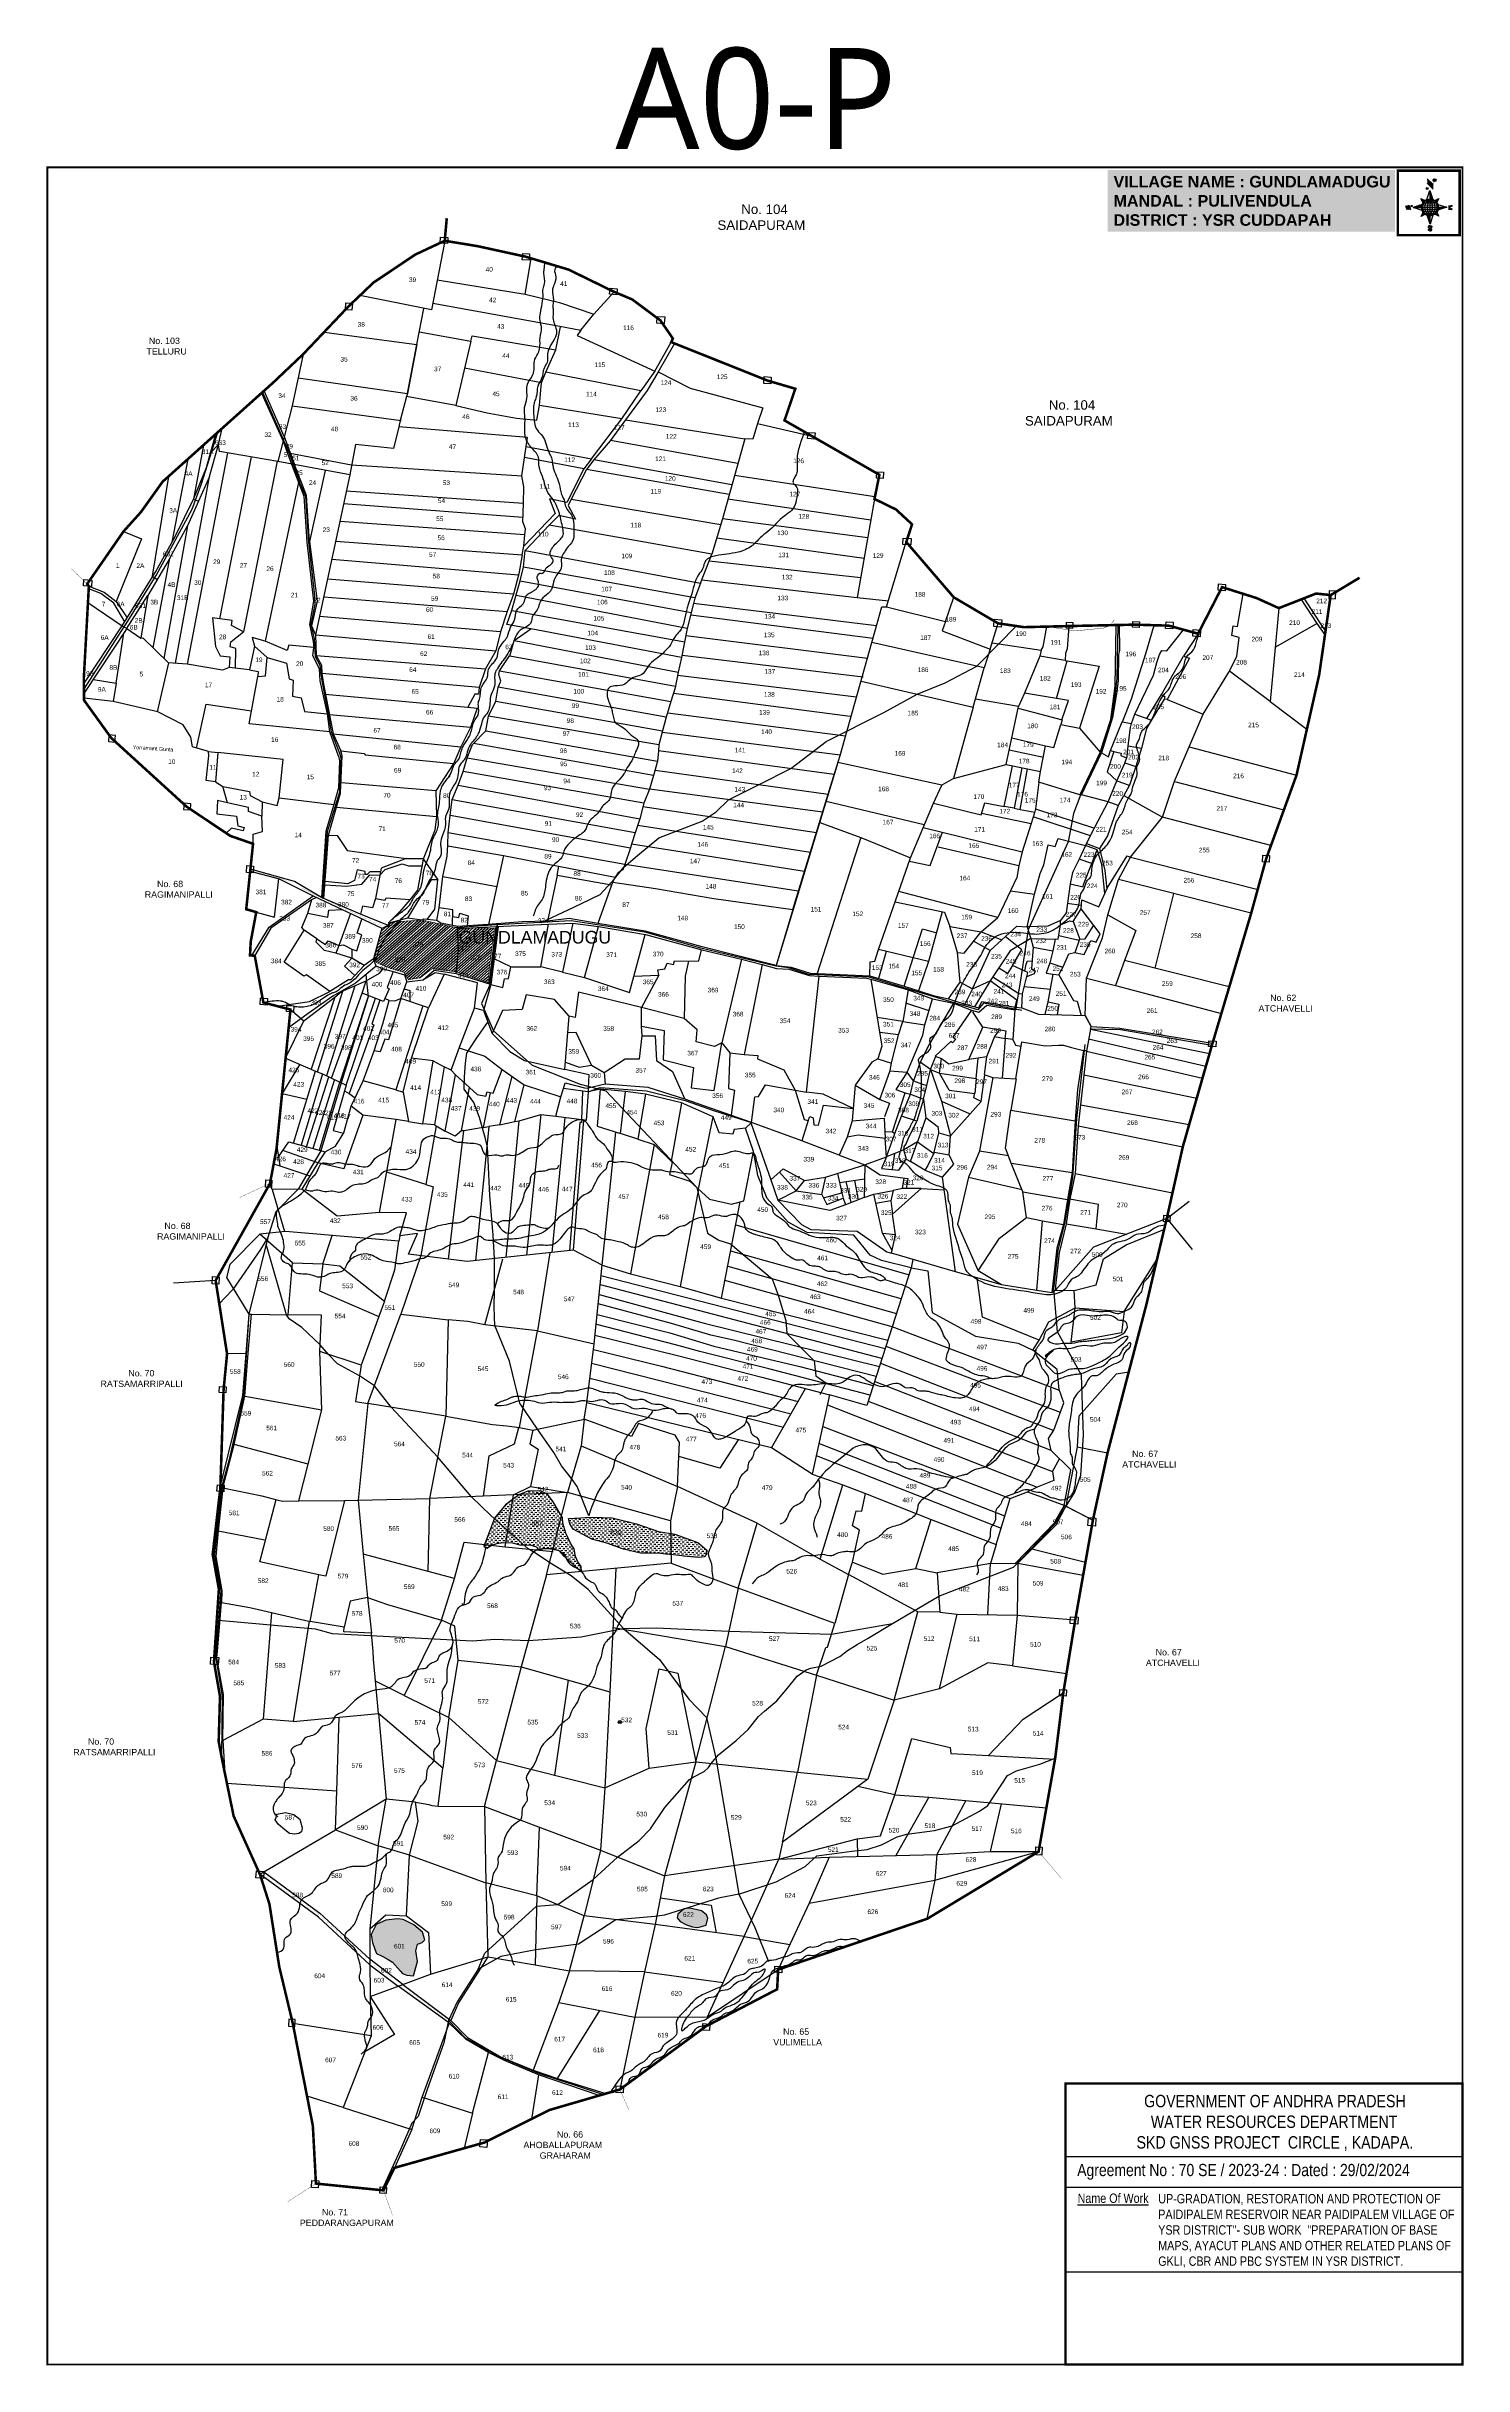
# Model space of a CAD drawing. Header units: millimetres. Extents: x 201998 to 206429, y 1598826 to 1606077.
import ezdxf

# ---------------------------------------------------------------- set-up
doc = ezdxf.new("R2010")
doc.units = ezdxf.units.MM
doc.header["$PDMODE"] = 32
doc.header["$PDSIZE"] = 10
for name, color, linetype in [('bord', 1, 'Continuous'), ('CADAS', 1, 'Continuous'), ('FRAME 025', 7, 'Continuous'), ('PLOTS', 7, 'Continuous'), ('PLOTS NO', 7, 'Continuous'), ('ROADS', 1, 'Continuous'), ('STREAMS', 4, 'Continuous'), ('TANKS', 4, 'Continuous'), ('TEXT', 1, 'Continuous'), ('TITLEBLOCK', 7, 'Continuous'), ('VILLAGE BOUNDARY STONES', 1, 'Continuous'), ('VILLAGE BOUNDRY', 5, 'Continuous')]:
    doc.layers.add(name, color=color, linetype=linetype)
doc.styles.add('ARIALN', font='ARIALN.TTF')
doc.styles.get("Standard").update_dxf_attribs({"font": 'arial.ttf'})
doc.styles.add('TMS', font='trebuc.ttf')
pattern_1 = [(356.38964, (193844.571, 1595630.348), (6.67528, 5.8829062), [6.2915795, -6.2915795])]
pattern_2 = [(267.297113149, (-8720374.938, 50637915.138), (10.5367255337, -0.497431438), [])]
pattern_3 = [(357.297113149, (-8720374.938, 50637915.138), (0.497431438, 10.5367255337), [])]

# ---------------------------------------------------------------- blocks, each defined once
blk = doc.blocks.new('AQUEDUCT')
blk.add_circle((0, 0), 0.938)
blk = doc.blocks.new('*X19')
at = {"color": 0, "linetype": 'Continuous'}
for p, q in [((6321.6, 240.5), (6322.3, 241.2)), ((6321.6, 240.3), (6322.3, 241)), ((6321.6, 240.1), (6322.3, 240.8)), ((6321.6, 239.9), (6322.4, 240.7)), ((6321.6, 239.8), (6322.4, 240.6)), ((6321.6, 239.6), (6322.5, 240.5)), ((6321.6, 239.4), (6322.5, 240.3)), ((6321.6, 239.2), (6322.6, 240.2)), ((6321.7, 239.1), (6322.6, 240.1)), ((6321.8, 240.8), (6322.4, 241.4)), ((6321.8, 239), (6322.7, 240)), ((6321.8, 239), (6322.8, 239.9)), ((6321.9, 238.9), (6322.9, 239.8)), ((6322, 238.8), (6323, 239.7)), ((6322.1, 241.3), (6322.4, 241.6)), ((6322.1, 238.7), (6323.1, 239.6)), ((6322.2, 238.6), (6323.1, 239.6)), ((6322.3, 238.5), (6323.2, 239.5)), ((6322.4, 238.5), (6323.3, 239.4)), ((6322.5, 238.4), (6323.4, 239.3)), ((6322.7, 238.4), (6323.6, 239.3)), ((6322.8, 238.3), (6323.7, 239.2)), ((6322.9, 238.3), (6323.8, 239.1)), ((6323.1, 238.2), (6323.9, 239.1)), ((6323.2, 238.2), (6324, 239)), ((6323.3, 238.2), (6324.2, 239)), ((6323.5, 238.1), (6324.3, 238.9)), ((6323.7, 238.1), (6324.4, 238.9)), ((6323.8, 238.1), (6324.6, 238.8)), ((6324.1, 238.2), (6324.7, 238.8)), ((6324.3, 238.3), (6324.9, 238.8)), ((6324.6, 238.3), (6325.1, 238.8)), ((6324.8, 238.4), (6325.2, 238.8)), ((6325.1, 238.5), (6325.4, 238.8)), ((6325.4, 238.6), (6325.6, 238.8))]:
    blk.add_line(p, q, dxfattribs=at)
blk = doc.blocks.new('*X18')
at = {"color": 0, "linetype": 'Continuous'}
for p, q in [((6324.4, 240.3), (6324.5, 240.4)), ((6324.6, 240.3), (6324.8, 240.5)), ((6324.7, 240.2), (6325, 240.5)), ((6324.8, 240.2), (6325.2, 240.6)), ((6325, 240.1), (6325.5, 240.6)), ((6325.1, 240.1), (6325.6, 240.6)), ((6325.2, 240), (6325.8, 240.6)), ((6325.3, 240), (6326, 240.6)), ((6325.4, 239.9), (6326.1, 240.6)), ((6325.5, 239.8), (6326.2, 240.5)), ((6325.6, 239.8), (6326.3, 240.5)), ((6325.7, 239.7), (6326.5, 240.4)), ((6325.9, 239.6), (6326.6, 240.3)), ((6326, 239.5), (6326.7, 240.3)), ((6326, 239.4), (6326.8, 240.2)), ((6326.1, 239.3), (6327, 240.2)), ((6326.2, 239.3), (6327.1, 240.1)), ((6326.3, 239.2), (6327.1, 240)), ((6326.4, 239.1), (6327.2, 239.9)), ((6326.5, 239), (6327.3, 239.8)), ((6326.5, 238.9), (6327.4, 239.7)), ((6326.6, 238.8), (6327.5, 239.6)), ((6326.7, 238.7), (6327.5, 239.5)), ((6326.8, 238.6), (6327.6, 239.4)), ((6326.8, 238.5), (6327.7, 239.3)), ((6326.8, 236.5), (6327.4, 237)), ((6326.9, 238.3), (6327.8, 239.2)), ((6326.9, 238.2), (6327.9, 239.1)), ((6326.9, 236.8), (6327.6, 237.4)), ((6327, 238.1), (6327.8, 239)), ((6327, 237.9), (6327.8, 238.8)), ((6327, 237.8), (6327.8, 238.6)), ((6327, 237.6), (6327.8, 238.4)), ((6327, 237.4), (6327.8, 238.2)), ((6327, 237.3), (6327.8, 238)), ((6327, 237.1), (6327.8, 237.9))]:
    blk.add_line(p, q, dxfattribs=at)
blk = doc.blocks.new('H')
at = {"layer": 'bord', "extrusion": (0.000427885, 0.004792, 0.999988)}
h = blk.add_hatch(dxfattribs=at)
h.set_pattern_fill('LINE', color=8, scale=84.387686, angle=-92.7029, style=0)
h.set_pattern_definition(pattern_2)
h.paths.add_polyline_path([(-625, 665, -0.090992), (-615, 710), (-751, 671)])
h = blk.add_hatch(dxfattribs=at)
h.set_pattern_fill('LINE', color=8, scale=84.387686, angle=-2.7029, style=0)
h.set_pattern_definition(pattern_3)
h.paths.add_polyline_path([(-492, 786, -0.090992), (-448, 775), (-486, 912)])
h = blk.add_hatch(dxfattribs=at)
h.set_pattern_fill('LINE', color=8, scale=84.387686, angle=-2.7029, style=0)
h.set_pattern_definition(pattern_3)
h.paths.add_polyline_path([(-504, 533, -0.090992), (-549, 543), (-510, 406)])
h = blk.add_hatch(dxfattribs=at)
h.set_pattern_fill('LINE', color=8, scale=84.387686, angle=-92.7029, style=0)
h.set_pattern_definition(pattern_2)
h.paths.add_polyline_path([(-246, 647), (-372, 653, -0.090992), (-382, 609)])
for p, q in [((-516, 1087, -1217), (-432, 994, -1217)), ((-865, 701, -1215), (-847, 638, -1215)), ((-847, 700, -1215), (-829, 637, -1215)), ((-829, 699, -1215), (-811, 636, -1215)), ((-829, 699, -1215), (-811, 698, -1215)), ((-752, 665, -1215), (-615, 704, -1215)), ((-627, 794, -1216), (-567, 760, -1216)), ((-627, 794, -1216), (-584, 747, -1215)), ((-599, 731, -1215), (-627, 794, -1216)), ((-538, 774, -1216), (-487, 906, -1216)), ((-519, 1020, -1217), (-435, 927, -1216)), ((-487, 906, -1216), (-493, 780, -1216)), ((-487, 906, -1216), (-448, 769, -1216)), ((-421, 753, -1216), (-359, 781, -1216)), ((-359, 781, -1216), (-405, 739, -1216)), ((-359, 781, -1216), (-392, 721, -1215)), ((-811, 698, -1215), (-794, 635, -1215)), ((-752, 665, -1215), (-625, 659, -1215)), ((-619, 614, -1215), (-752, 665, -1215)), ((-639, 526, -1214), (-606, 585, -1215)), ((-639, 526, -1214), (-593, 568, -1215)), ((-577, 553, -1215), (-639, 526, -1214)), ((-511, 400, -1214), (-549, 537, -1214)), ((-460, 533, -1215), (-511, 400, -1214)), ((-505, 527, -1214), (-511, 400, -1214)), ((-371, 513, -1214), (-431, 546, -1215)), ((-371, 513, -1214), (-414, 560, -1215)), ((-399, 576, -1215), (-371, 513, -1214)), ((-246, 641, -1215), (-383, 603, -1215)), ((-379, 693, -1215), (-246, 641, -1215)), ((-373, 647, -1215), (-246, 641, -1215)), ((-213, 669, -1215), (-217, 601, -1215)), ((-197, 600, -1215), (-194, 668, -1215))]:
    blk.add_line(p, q, dxfattribs=at)
at = {"layer": 'bord', "color": 8, "linetype": 'ByBlock', "extrusion": (0.000427885, 0.004792, 0.999988)}
for p, q in [((-386, 711, -1215), (-605, 722, -1215)), ((-411, 744, -1216), (-578, 752, -1216)), ((-493, 780, -1216), (-505, 527, -1214)), ((-373, 647, -1215), (-625, 659, -1215)), ((-378, 616, -1215), (-623, 628, -1215)), ((-375, 679, -1215), (-620, 691, -1215)), ((-392, 585, -1215), (-611, 595, -1215)), ((-420, 555, -1215), (-587, 562, -1215))]:
    blk.add_line(p, q, dxfattribs=at)
at = {"layer": 'bord', "extrusion": (0.000427885, 0.004792, 0.999988), "elevation": -1212}
for points, const_width in [([(-522, 960), (-516, 1093)], 1.61), ([(-434, 933), (-428, 1066)], 1.61), ([(-870, 707), (-846, 706)], 0.642), ([(-829, 643), (-855, 644)], 0.642), ([(-829, 643), (-821, 678)], 0.642), ([(-811, 642), (-784, 641)], 0.642), ([(-793, 641), (-782, 694)], 0.642), ([(-177, 605), (-226, 607)], 0.706), ([(-223, 676), (-174, 673)], 0.706), ([(-195, 645), (-185, 644)], 0.706)]:
    blk.add_lwpolyline(points, dxfattribs=dict(at, const_width=const_width))
for points, const_width in [([(-414, 1073, 1), (-398, 1058, 1)], 22.3), ([(-530, 950, 1), (-520, 939, 1)], 14.8), ([(-776, 697, 1), (-769, 690, 1)], 8.9), ([(-490, 362, 1), (-498, 369, 1)], 11.1), ([(-180, 618, 1), (-173, 611, 1)], 9.79), ([(-178, 667, 1), (-171, 660, 1)], 9.79), ([(-525, 322, 1), (-533, 329, 1)], 11.1)]:
    blk.add_lwpolyline(points, format="xyb", close=True, dxfattribs=dict(at, const_width=const_width))
for points in [[(-537, 317), (-531, 310), (-520, 307), (-505, 307), (-494, 310), (-486, 318), (-487, 326), (-491, 333), (-494, 336), (-503, 341), (-522, 347), (-530, 352), (-534, 355), (-537, 363), (-537, 373), (-530, 381), (-520, 384), (-504, 384), (-493, 380), (-487, 373)], [(-522, 348), (-526, 354), (-528, 361), (-528, 371), (-526, 375), (-521, 381), (-515, 384)], [(-505, 307), (-499, 312), (-497, 319), (-497, 327), (-501, 335), (-509, 343)]]:
    blk.add_lwpolyline(points, dxfattribs=at)
at = {"layer": 'bord', "extrusion": (0.000427885, 0.004792, 0.999988)}
for centre, radius in [((-406, 1065, -1212), 22.3), ((-498, 659, -1212), 127), ((-525, 944, -1212), 14.8), ((-773, 694, -1212), 8.9), ((-494, 365, -1212), 11.1), ((-177, 615, -1212), 9.79), ((-174, 663, -1212), 9.79), ((-529, 325, -1212), 11.1)]:
    blk.add_circle(centre, radius, dxfattribs=at)
at = {"layer": 'bord', "color": 8, "linetype": 'ByBlock', "extrusion": (0.000427885, 0.004792, 0.999988)}
for centre, radius, start, end in [((-482, 658, -1212), 128, 94.9254, 259.6691), ((-437, 656, -1212), 141, 113.2864, 241.308), ((-316, 651, -1212), 222, 142.5892, 212.0053), ((-560, 662, -1212), 141, 293.2864, 61.308), ((-681, 668, -1212), 222, 322.5892, 32.0053), ((-515, 660, -1212), 128, 274.9254, 79.6691)]:
    blk.add_arc(centre, radius, start, end, dxfattribs=at)
at = {"layer": 'bord', "extrusion": (0.000427885, 0.004792, 0.999988)}
for points in [[(-516, 1093, -1212), (-431, 1000, -1212), (-519, 1026, -1212), (-434, 933, -1212)], [(-864, 707, -1212), (-846, 706, -1212), (-846, 644, -1212), (-829, 643, -1212)], [(-829, 705, -1212), (-811, 704, -1212), (-811, 642, -1212), (-793, 641, -1212)], [(-193, 674, -1212), (-197, 606, -1212), (-213, 675, -1212), (-216, 607, -1212)]]:
    blk.add_solid(points, dxfattribs=at)
at = {"layer": 'bord', "extrusion": (0.000427885, 0.004792, 0.999988), "xscale": 7.977342409717546, "yscale": 7.977342409717546, "zscale": 7.977342409717546, "rotation": 138.0840426661453}
for name, p in [('*X18', (38301, -31929, -1212)), ('*X19', (38314, -31951, -1212))]:
    blk.add_blockref(name, p, dxfattribs=at)

msp = doc.modelspace()

# ---------------------------------------------------------------- hatches: boundary and pattern name
at = {"layer": 'ROADS'}
h = msp.add_hatch(dxfattribs=at)
h.set_pattern_fill('ANSI31', color=40, scale=1.9816, angle=-3.61036)
h.set_pattern_definition([(41.38964, (193844.571, 1595630.348), (-4.159843, 4.7201356), [])])
h.paths.add_polyline_path([(203022.5, 1603218.6), (203047, 1603319.9), (203083.7, 1603339.6), (203172.9, 1603345.5), (203284.1, 1603321.3), (203399.1, 1603319.9), (203386.6, 1603225.5), (203378.8, 1603150.1), (203275.8, 1603184.3), (203204.2, 1603193.3), (203167.6, 1603165), (203129.8, 1603159.3), (203115.1, 1603182.7), (203075.6, 1603193.9), (203031.8, 1603211.7)])
at = {"layer": 'TANKS'}
h = msp.add_hatch(dxfattribs=at)
h.set_pattern_fill('DASH', color=256, scale=1.9816, angle=-3.61036)
h.set_pattern_definition(pattern_1)
h.paths.add_polyline_path([(203671.2, 1601308.3), (203670.3, 1601323.9), (203659.4, 1601338.8), (203652.2, 1601355.7), (203648, 1601379.6), (203638.3, 1601395.7), (203621.8, 1601428.7), (203612.7, 1601460.1), (203611.6, 1601477.2), (203601.3, 1601494), (203582.4, 1601526.9), (203565.3, 1601550.1), (203540.9, 1601561), (203503.1, 1601559.4), (203475.3, 1601548.9), (203433.2, 1601517), (203399.6, 1601475.7), (203383.5, 1601433.9), (203371.8, 1601403.5), (203365.8, 1601388), (203371.4, 1601383.9), (203375, 1601381.3), (203390.7, 1601390.7), (203406.8, 1601396.8), (203426.7, 1601399.9), (203455.4, 1601398), (203477.2, 1601391.8), (203512.8, 1601391.5), (203530.5, 1601385.5), (203535.3, 1601376.2), (203555.3, 1601380.7), (203580.7, 1601382.2), (203600.9, 1601373.4), (203614.8, 1601357.7), (203632.4, 1601342.1), (203646, 1601330), (203657.4, 1601319.1)])
h.paths.add_polyline_path([(203630.9, 1601474.7), (203704.8, 1601478.9), (203766.8, 1601476.3), (203842.7, 1601457.5), (203911.5, 1601434), (203963.3, 1601425.3), (204034.9, 1601399.5), (204047.6, 1601388.5), (204063.3, 1601375), (204062.3, 1601363.3), (204054.5, 1601354.4), (204035.9, 1601352.1), (204001.7, 1601355.9), (203958.9, 1601360.6), (203933.6, 1601363.4), (203918.1, 1601365.1), (203879.5, 1601365.7), (203855.4, 1601366.1), (203802.2, 1601378.9), (203750.1, 1601396.9), (203703.9, 1601409.8), (203644.8, 1601441.1), (203634.3, 1601457.9)])
h = msp.add_hatch(dxfattribs=at)
h.set_pattern_fill('DASH', color=256, scale=1.9816, angle=-3.61036)
h.set_pattern_definition(pattern_1)
h.paths.add_polyline_path([(203145.9, 1600044.9), (203158.2, 1600089.9), (203153.6, 1600122.3), (203158.3, 1600143.1), (203173.5, 1600149.1), (203181, 1600156.9), (203173.6, 1600180.6), (203146.9, 1600203.7), (203114, 1600220.8), (203095.4, 1600222.8), (203058.9, 1600218.6), (203029.4, 1600204.9), (203013.9, 1600173.8), (203017.7, 1600148.8), (203025.3, 1600127.6), (203029.9, 1600114.8), (203050.2, 1600105.5), (203067.1, 1600095.2), (203080.3, 1600087.1), (203104.5, 1600060), (203112, 1600051.6), (203119.9, 1600048.8), (203125.2, 1600046.7)])
h.paths.add_polyline_path([(203999.5, 1600204.3), (204018.2, 1600197.3), (204032.1, 1600195.4), (204039.2, 1600196.8), (204061.2, 1600203.1), (204066, 1600224.7), (204062.2, 1600234.9), (204046.2, 1600248.3), (204009.5, 1600255.9), (203992, 1600254.4), (203972.2, 1600236.9), (203970.5, 1600226.2), (203979.5, 1600214.4)])

# ---------------------------------------------------------------- linework, layer by layer
at = {"color": 5, "const_width": 5.6}
msp.add_lwpolyline([(202000.9, 1605698.7), (206425.5, 1605698.7), (206425.5, 1598829.6), (202000.9, 1598829.6)], close=True, dxfattribs=at)
at = {"color": 3}
msp.add_point((203791, 1600838, 23), dxfattribs=at)
at = {"layer": 'FRAME 025', "lineweight": -3, "elevation": 9.4}
for points in [[(205186, 1599479.6), (206427.3, 1599479.6)], [(205185.4, 1599383.8), (206426.8, 1599383.8)], [(205182.7, 1599119.2), (206424, 1599119.2)]]:
    msp.add_lwpolyline(points, dxfattribs=at)
at = {"layer": 'PLOTS'}
for points in [[(203243.5, 1605469.3), (203202.2, 1605252.9), (202978.2, 1605297.9)], [(203494.7, 1605302.5), (203513.8, 1605414.3)], [(203220.2, 1605347.2), (203494.7, 1605302.5), (203601.9, 1605275.9), (203709.4, 1605239.5), (203773.1, 1605309.7)], [(202866.5, 1605183.8), (203156, 1605145.2), (203178.6, 1605257.7)], [(203206.3, 1605274.6), (203603.8, 1605201.9), (203669.5, 1605189.9), (203709.4, 1605239.5)], [(203163.9, 1605184.4), (203325.3, 1605155.2), (203329.7, 1605172.5), (203591.2, 1605128.8)], [(203900.5, 1605062), (203856.2, 1605000.4), (203559.7, 1605058.5), (203591.2, 1605128.8), (203605.4, 1605199.8)], [(203669.5, 1605189.9), (203657.5, 1605173.1), (203900.5, 1605062), (203951.6, 1605152.4)], [(202801.3, 1605115), (202766.4, 1604953.1), (202721.8, 1604779.4), (202539.2, 1604810.9), (202536.4, 1604832.3), (202547.7, 1604882.9)], [(203325.3, 1605155.2), (203278.4, 1604954.7), (203124.1, 1604982.5)], [(203156, 1605145.2), (203127.1, 1604992), (203156, 1605145.2)], [(203962.4, 1605148.1), (203909.3, 1605057.2), (203876.5, 1605001.1), (203808.6, 1604909.1), (203760.6, 1604844), (203709.9, 1604783.9), (203686.7, 1604754.6), (203639, 1604660.9), (203629.4, 1604641.9), (203652, 1604599.3), (203600.4, 1604610.1), (203570.3, 1604579.7), (203494.9, 1604501.1), (204043, 1604398.4), (204078.5, 1604489.2), (203570.3, 1604579.7)], [(202785.2, 1605040.4), (203127.1, 1604992)], [(203278.4, 1604954.7), (203375.7, 1604931.6), (203467.9, 1604915), (203531.8, 1604908.1), (203539.5, 1604954.8), (203546.6, 1605024.7), (203559.7, 1605058.5)], [(203546.6, 1605024.7), (203305.5, 1605070.6)], [(203910.5, 1605059.2), (204010.5, 1605008.8), (204238, 1604947.2), (204221.1, 1604898.4), (204392.3, 1604858.1)], [(202670.5, 1604992.9), (202738, 1604842.4)], [(202741.8, 1604857), (202678.8, 1605000.4)], [(203127.1, 1604992), (203124.1, 1604982.5), (203104, 1604907.8), (203099.7, 1604887.3), (203083.6, 1604819.8), (202964.3, 1604832.6), (202946.4, 1604737), (202721.8, 1604779.4)], [(203497.8, 1604826), (203702.9, 1604787), (203797.2, 1604912.1), (203856.2, 1605000.4)], [(202766.4, 1604953.1), (203106.9, 1604907.4)], [(202952.4, 1604769.2), (203484.4, 1604734.7), (203501.9, 1604854.4), (203099.7, 1604887.3)], [(203797.2, 1604912.1), (203539.4, 1604954.5)], [(203808.6, 1604909.1), (204181.5, 1604850.1)], [(204221.1, 1604898.4), (204206.6, 1604848.7), (204181.5, 1604850.1), (204111.6, 1604600.2), (204078.5, 1604489.2)], [(202235.5, 1604265.4), (202340.8, 1604435.7), (202400.3, 1604544.2), (202459.1, 1604663.5), (202498.5, 1604760.4), (202528.2, 1604865.4)], [(202402.2, 1604148.3), (202508.6, 1604732.6), (202536.4, 1604832.3)], [(202489.4, 1604830.6), (202458, 1604661.3)], [(202511.6, 1604806.6), (202536.4, 1604832.3)], [(202738, 1604842.4), (202764.4, 1604771.3)], [(202741.8, 1604857), (202773.8, 1604769.6)], [(203762.1, 1604846.1), (204160.2, 1604774.2)], [(202440.3, 1604786.6), (202390.7, 1604526.6)], [(202564.6, 1604806.5), (202438.3, 1604145.7)], [(202719.7, 1604779.7), (202614.3, 1604246.8), (202576.4, 1604266.5), (202579.1, 1604282.2), (202517.5, 1604290.9), (202526.6, 1604200.8), (202541.9, 1604171.8), (202571.8, 1604168.7), (202569.9, 1604134.8)], [(202540.3, 1604287.7), (202639, 1604793.6)], [(202760.8, 1604805.1), (202952.4, 1604769.2)], [(202764.4, 1604771.3), (202803.3, 1604670.7), (202812.8, 1604526.8), (202833.4, 1604342.8), (202820.4, 1604269.4), (202832.6, 1604216.8), (202833.8, 1604198.1)], [(202821.1, 1604529.3), (202811.5, 1604672.7), (202773.8, 1604769.6)], [(202869.3, 1604751.5), (202821.1, 1604529.4), (202844.4, 1604342.5), (202827, 1604265.5), (202840, 1604237.1)], [(203702.9, 1604787), (203678.2, 1604756.5), (203625.3, 1604651.3), (203571.5, 1604662), (203589.2, 1604616.7), (203490.9, 1604514), (203494.2, 1604549.9), (203495.9, 1604568.8), (203487.7, 1604590.1), (203489.4, 1604647.8), (203491.3, 1604700.2), (203484.4, 1604734.7)], [(203678.2, 1604756.5), (203492.8, 1604791.9)], [(204132.8, 1604676), (203686.7, 1604754.6)], [(204141.1, 1604705.8), (203709.9, 1604783.9)], [(202379.7, 1604732.3), (202327.9, 1604414.8)], [(202508.6, 1604732.6), (202439, 1604577.7), (202365.8, 1604163.6)], [(202786.6, 1604713.7), (202681.9, 1604217.9)], [(202946.4, 1604737), (202840, 1604237.1), (202841.4, 1604172.5), (202858.1, 1604142.4), (202859.1, 1604116.4), (202864, 1604082.5), (202894.6, 1603928), (202918.7, 1603874.2)], [(203489.4, 1604647.8), (202935.7, 1604686.9)], [(204588.7, 1604669), (204149.4, 1604735.5)], [(202458, 1604661.3), (202473.8, 1604655.1)], [(202927.5, 1604648.3), (203488.1, 1604605.4)], [(203639, 1604660.9), (204106.3, 1604582.4)], [(204566.1, 1604540.6), (204111.6, 1604600.2)], [(204129, 1604662.6), (204575.9, 1604596.8)], [(204587.2, 1604662), (204533.5, 1604354.1), (204630.6, 1604343.7)], [(202239.4, 1604560.7), (202295.7, 1604537.5), (202216, 1604341.3), (202250.8, 1604290.3)], [(202331.5, 1604196.9), (202383.7, 1604476.7), (202439, 1604577.7)], [(202902.5, 1604530.6), (203485.7, 1604487), (203490.9, 1604514)], [(203494.2, 1604549.9), (202915.4, 1604591.5)], [(204093.9, 1604540.8), (204555, 1604477)], [(204332, 1603378.5), (204454.3, 1603777.1), (204479.7, 1603860.1), (204610.6, 1604324.8), (204624.7, 1604324.5), (204686.5, 1604527.5)], [(202383.7, 1604476.7), (202314.9, 1604360.6), (202293.8, 1604226.4)], [(203485.7, 1604487), (203474.9, 1604427.9), (203458.9, 1604364.8), (203438.9, 1604309.7), (203417.7, 1604246.3), (203403.8, 1604187.4), (203371.1, 1604130.8), (203350.7, 1604072.1), (203348.7, 1604051.3), (203337.5, 1604051.4), (203315.3, 1604011), (203344.8, 1604007.8), (203323.6, 1603947.7), (203294.3, 1603887.4), (203271.7, 1603836.2), (203215.4, 1603749), (203218, 1603669.5), (203212.2, 1603626.1), (203175.8, 1603535.9), (203158.7, 1603439.2), (203134, 1603409.2), (203103.4, 1603371.9), (203068.1, 1603336.6), (203069.8, 1603327.3), (202980.3, 1603364), (202858.1, 1603416.1)], [(202890.4, 1604474.1), (203474.2, 1604425.3)], [(203218.6, 1603344.5), (203225.9, 1603383.7), (203237.2, 1603481.6), (203251.6, 1603544.8), (203253.4, 1603580.2), (203254.5, 1603618), (203260.1, 1603673.9), (203267.1, 1603721.9), (203285.4, 1603766.9), (203300.8, 1603809.6), (203313.8, 1603852.3), (203330.6, 1603894.6), (203371.9, 1603937.4), (203380.1, 1603982.8), (203403.5, 1604029.4), (203410.9, 1604073.7), (203418.8, 1604092.4), (203412.8, 1604113.1), (203415.3, 1604124.6), (203445.7, 1604171.2), (203447.2, 1604170.7), (203460.9, 1604219.5), (203512.6, 1604256.4), (203437.2, 1604270), (203453.6, 1604313.9), (203479.3, 1604406.1), (203489.5, 1604448.4), (203494.9, 1604501.1)], [(204544.3, 1604415.9), (204070, 1604467.3)], [(202243, 1604277.5), (202209.1, 1604336.1), (202168.7, 1604366.1), (202130.4, 1604381.1)], [(202130.9, 1604389), (202178.7, 1604370.6), (202216, 1604341.3)], [(202330.5, 1604419.1), (202344.6, 1604410.7)], [(203458.9, 1604364.8), (202877.1, 1604411.5)], [(204043, 1604398.4), (204025.5, 1604351.7), (204021.5, 1604335.4), (204001.9, 1604256.6), (203984.2, 1604166.4), (203973.8, 1604120.8), (203964.3, 1604071.6), (203950.9, 1604028.9), (203935.5, 1603980.3), (203924.1, 1603936.9), (203912.5, 1603892.8), (203912.4, 1603874.1), (203908.5, 1603842.1), (203896.7, 1603797.7), (203884.2, 1603754.5), (203865.8, 1603710.8), (203853.4, 1603662.3), (203839.2, 1603617.9), (203827.9, 1603582.6), (203824, 1603571.5), (203806.6, 1603519.5), (203800.9, 1603502.5), (203786, 1603493.8), (203776.8, 1603479.1), (203769.4, 1603464.8), (203765.3, 1603454.4), (203722.5, 1603335.2), (203632.3, 1603350.1), (203564.5, 1603341.5), (203486.6, 1603339.5), (203378.2, 1603331.9), (203283.9, 1603325.3), (203231, 1603336), (203218.6, 1603344.5), (203178.4, 1603348.2), (203172.9, 1603345.5), (203127.4, 1603351.3), (203072.9, 1603336.7), (203069.2, 1603327.6)], [(203479.3, 1604406.1), (204014.5, 1604307.1)], [(204025.8, 1604352.6), (203489.5, 1604448.4)], [(204047, 1604408.7), (204533.5, 1604354.1)], [(202128.1, 1604338.3), (202235.5, 1604265.4), (202249.3, 1604256.7), (202293.8, 1604226.4), (202299.2, 1604228.3), (202379.9, 1604149.9)], [(202248.8, 1604255.9), (202314.9, 1604360.6)], [(202865.2, 1604355.6), (203438.9, 1604309.7)], [(203453.5, 1604313.6), (203993.8, 1604215.1)], [(204001.9, 1604256.6), (203466.4, 1604360)], [(204593.8, 1604265.3), (204021.5, 1604335.4)], [(204624.7, 1604324.5), (204809, 1604278.5), (204835, 1604354.6)], [(205264.4, 1603012.7), (205246, 1603046.9), (205249.9, 1603163.8), (205300.4, 1603289.5), (205316.7, 1603362.1), (205350.4, 1603472.2), (205387.3, 1603542.5), (205487.5, 1603666.7), (205525.4, 1603779.2), (205571.4, 1603886.8), (205615, 1603988.9), (205695.4, 1604121), (205719.7, 1604169.5), (205727.2, 1604228.6), (205704.4, 1604235.2), (205708.8, 1604265.3), (205721.8, 1604263.4), (205739.8, 1604365.5)], [(205851.3, 1604320.7), (205824.7, 1604029.2), (205696.9, 1604124)], [(205921.6, 1604348.2), (205970.5, 1604273)], [(205997.4, 1604249.3), (205978.7, 1604278.3), (205930.9, 1604351.8)], [(202115.4, 1604083.6), (202235.5, 1604265.4)], [(202249.3, 1604256.7), (202115.7, 1604053.3)], [(202216.3, 1604086.4), (202239.8, 1604242.2)], [(202589.4, 1604132.7), (202590, 1604194.6), (202572.9, 1604199.5), (202575.3, 1604215.2), (202614.3, 1604246.8)], [(202840, 1604237.1), (203403.8, 1604187.4)], [(203417.7, 1604246.3), (202852.2, 1604294.4)], [(203984.2, 1604166.4), (203512.6, 1604256.4)], [(204565.2, 1604163.5), (203997.5, 1604234.2)], [(204012.7, 1604300.1), (204583.1, 1604227.3)], [(204809, 1604278.5), (204799.1, 1604249.5), (204948.5, 1604192.4), (204973.4, 1604273.2)], [(204954.7, 1604212.5), (205108.8, 1604189.1), (205114.8, 1604199.2), (205126.2, 1604263)], [(205195.3, 1604264.7), (205189.7, 1604193.6), (205184.2, 1604179.9), (205183.8, 1604157.5), (205104.1, 1604170.4)], [(205307.4, 1603428.6), (205298.1, 1603519.4), (205283.6, 1603564.7), (205247, 1603578.9), (205276, 1603635.4), (205317.4, 1603715), (205345.2, 1603780.7), (205369.5, 1603836.5), (205376.8, 1603857.3), (205380.4, 1603890.3), (205387.4, 1603947), (205390.5, 1603959.7), (205401.4, 1603989.5), (205459.5, 1604111.5), (205470.4, 1604150.3), (205478.5, 1604175.3), (205485.3, 1604188.1), (205501.3, 1604187.6), (205553.2, 1604253.3)], [(205292.6, 1603870.6), (205326, 1603972.9), (205340.1, 1604076.4), (205342.4, 1604267.8)], [(205352.1, 1604268), (205353.1, 1604188.5), (205349.6, 1604175.5), (205349.4, 1604093.6), (205343.4, 1604052.3), (205331, 1603978.8), (205297.2, 1603868.2)], [(205362.1, 1603965.1), (205391.2, 1604037), (205436.1, 1604182.5), (205461.3, 1604267.3)], [(205599, 1604240.8), (205553.1, 1604170.7), (205572.2, 1604163.8), (205502.3, 1604034.7), (205493.2, 1604036.5), (205452.6, 1603969.2), (205437.9, 1603944.7), (205422.5, 1603882.4), (205404.8, 1603825.1), (205384, 1603766.9), (205366.3, 1603734.9), (205487.5, 1603666.7)], [(205840.2, 1604198.9), (205970.5, 1604273), (205995.6, 1604236.8)], [(202883.9, 1603933.7), (202632.6, 1603959), (202659.1, 1604107.1), (202682.8, 1604108.8), (202688.9, 1604166.1)], [(202649, 1604201.3), (202633, 1604128.1), (202659.9, 1604122.2), (202659.1, 1604107.1)], [(202911.1, 1603857.9), (202883.9, 1603933.7), (202877, 1603989.9), (202854.5, 1604093.5), (202851.9, 1604131.4), (202831, 1604171.8), (202833.8, 1604198.1), (202756.2, 1604204.6), (202751.3, 1604187.8), (202681.9, 1604217.9), (202641.6, 1604229.1), (202649, 1604201.3), (202688.9, 1604166.1), (202748.9, 1604148.8), (202756.8, 1604099.8), (202769.3, 1604095.2), (202767.8, 1604045), (202795.2, 1604039.9), (202804.8, 1603997.3), (202877, 1603989.9)], [(202841.4, 1604172.5), (203371.1, 1604130.8)], [(203965.2, 1604075.9), (203447.2, 1604170.7)], [(203460.9, 1604219.5), (203973.8, 1604120.8)], [(203985.6, 1604173.2), (204551.7, 1604105.6)], [(204948.5, 1604192.4), (204930.4, 1604134), (204579, 1604212.8)], [(205108.8, 1604189.1), (205104.1, 1604170.4), (205055.8, 1604054.7), (205037.7, 1604013.6), (204902.7, 1604036.2)], [(205484.8, 1604051.1), (205553.1, 1604170.7)], [(202145.1, 1604098), (202216.3, 1604086.4), (202206.8, 1604028.8)], [(202633, 1604128.1), (202569.9, 1604134.8), (202548.4, 1604127.2), (202438.3, 1604145.7), (202379.9, 1604149.9), (202344.2, 1603996.8)], [(203350.7, 1604072.1), (202859.1, 1604116.4)], [(203415.3, 1604124.6), (203950.9, 1604028.9)], [(204530.9, 1604042), (203971.8, 1604110.4)], [(204545.2, 1604092.4), (204895.7, 1604011.3), (204930.4, 1604134)], [(205156.1, 1604038.5), (205189.8, 1604156.4)], [(205183.8, 1604157.5), (205289.7, 1604139.2), (205228.2, 1603945.8)], [(202504.5, 1603872.6), (202454.7, 1603887.1), (202450.2, 1603917.8), (202425.9, 1603955.6), (202346.3, 1603996.3), (202206.8, 1604028.8), (202115.9, 1604039.3)], [(202467.9, 1603883.2), (202498, 1604020.8), (202639.9, 1603999.9)], [(202870, 1604052), (203315.3, 1604011)], [(203403.5, 1604029.4), (203924.1, 1603936.9)], [(203935.5, 1603980.3), (203410.9, 1604073.7)], [(203959, 1604054.8), (204511.6, 1603982.9)], [(204834.7, 1603788.2), (204998.4, 1603831.6), (205037.7, 1604013.6)], [(205173.2, 1603971.9), (205193.8, 1604032.4), (205055.8, 1604054.7)], [(205438.8, 1603975.7), (205484.8, 1604051.1), (205495.4, 1604044.5), (205493.2, 1604036.5)], [(205502.3, 1604034.7), (205615, 1603988.9)], [(205824.7, 1604029.2), (205939.2, 1603942.5)], [(203323.6, 1603947.7), (202882.9, 1603986.9)], [(203912.5, 1603892.8), (203380.1, 1603982.8)], [(204496.8, 1603920.8), (203941, 1603992.6)], [(204895.7, 1604011.3), (204834.7, 1603788.2), (204797.7, 1603766.7), (204472.9, 1603837.9)], [(204998.4, 1603831.6), (205106.7, 1603809.6), (205122.2, 1603889.8), (205148.2, 1603884.8), (205169.3, 1603956.8), (205228.2, 1603945.8), (205292.6, 1603870.6), (205229.3, 1603737.5), (205234.2, 1603736.7)], [(205036.4, 1604007.5), (205173.6, 1603971.8), (205169.3, 1603956.8)], [(205325, 1603876.1), (205362, 1603964.8), (205390.5, 1603959.7)], [(205401.4, 1603989.5), (205453.3, 1603970.4)], [(202526.6, 1603777.4), (202498.1, 1603782.2), (202505.6, 1603859), (202504.5, 1603872.6), (202534.6, 1603869.2)], [(202672.4, 1603714.8), (202720, 1603703.7), (202725.7, 1603728), (202738.2, 1603847.4), (202534.6, 1603869.2), (202526.6, 1603777.4), (202549.6, 1603762.9)], [(202865.7, 1603412.9), (202880, 1603611.1), (202904.8, 1603698.1), (202917.8, 1603742.6), (202923.3, 1603858.7), (202918.7, 1603874.2), (202992, 1603866.6), (202994.4, 1603862.3), (203271.1, 1603835.3)], [(202894.6, 1603928), (203294.3, 1603887.4)], [(203896.7, 1603797.7), (203333.2, 1603897.3)], [(203371.9, 1603937.4), (203908.5, 1603842.1)], [(204461.6, 1603800.9), (203912.4, 1603874.1)], [(203922.9, 1603932.4), (204480.3, 1603862.1)], [(205115.1, 1603853.2), (205008, 1603876.3)], [(205016.4, 1603915), (205122.2, 1603889.8)], [(205317.3, 1603714.8), (205234.2, 1603736.7), (205297.2, 1603868.2), (205318.6, 1603856.3), (205325, 1603876.1), (205335.7, 1603872.7), (205358.6, 1603867.1), (205357.9, 1603860.3), (205375.2, 1603852.7)], [(205335.7, 1603872.7), (205314.8, 1603808.5), (205345.2, 1603780.7)], [(205380.4, 1603890.3), (205422.5, 1603882.4)], [(205571.4, 1603886.8), (205906.7, 1603798.7)], [(202911.1, 1603857.9), (202914.5, 1603843.6), (202911.1, 1603758.6), (202896.6, 1603707.2), (202872, 1603623.5), (202858.1, 1603416.1), (202774.2, 1603465.9), (202636, 1603504.8)], [(203865.8, 1603710.8), (203300.8, 1603809.6)], [(203313.8, 1603852.3), (203884.2, 1603754.5)], [(203901.2, 1603814.5), (204442.7, 1603739.4)], [(204472.9, 1603837.9), (204279.8, 1603203.4), (204327.2, 1603198.7), (204389.7, 1603178.3), (204410.6, 1603177.9), (204572.5, 1603170.6), (204574, 1603214.7), (204588, 1603216.9), (204600.1, 1603253.2), (204699.3, 1603539.9), (204771.3, 1603710.8), (204797.7, 1603766.7)], [(204771.3, 1603710.8), (204920.7, 1603674.1), (204931.7, 1603711.8), (204992.4, 1603700.1), (205018.4, 1603827.6)], [(205048.1, 1603821.5), (205023.7, 1603694.8), (204992.4, 1603700.1)], [(205023.7, 1603694.8), (205042.6, 1603691.4), (205065.2, 1603818)], [(205229.3, 1603737.5), (205100.7, 1603776.5), (205106.7, 1603809.6)], [(205369.8, 1603837.4), (205404.8, 1603825.1)], [(202564.6, 1603711.7), (202549.6, 1603762.9), (202633.6, 1603747.3), (202635, 1603734.8), (202672.4, 1603714.8), (202671.7, 1603670.5)], [(202725.7, 1603728), (202896.6, 1603707.2)], [(203215.4, 1603749), (202919.3, 1603774.1)], [(203285.4, 1603766.9), (203853.4, 1603662.3)], [(204425.3, 1603682.5), (203884.2, 1603754.5)], [(205100.7, 1603776.5), (205091.1, 1603692.8), (205087.2, 1603680.7), (205076.7, 1603646.9), (205049.2, 1603558.9), (205038.6, 1603515.3), (205032.5, 1603478.2), (204972.8, 1603353.4), (204662.8, 1603434.3)], [(205365.8, 1603733.9), (205348.6, 1603703.5), (205315.9, 1603608.5), (205290.3, 1603569.3), (205307.8, 1603500.6), (205313.7, 1603442.1)], [(205345.2, 1603780.7), (205383.9, 1603766.8)], [(205525.3, 1603779), (205867.1, 1603689.6)], [(202644.2, 1603583.9), (202644.7, 1603613.9), (202674.3, 1603622.4), (202671.7, 1603670.5), (202629.6, 1603684.4), (202630.5, 1603697.7), (202568.1, 1603710.8), (202533.6, 1603719.5), (202530.7, 1603677.6), (202592.8, 1603670.8), (202596.8, 1603640.4), (202616.2, 1603634.6), (202613.1, 1603624.2), (202577.2, 1603633.2), (202560.1, 1603617.5)], [(202904.8, 1603698.1), (203218, 1603669.5)], [(203260.1, 1603673.9), (203824, 1603571.5)], [(203839.2, 1603617.9), (203267.1, 1603721.7)], [(203863.1, 1603700.1), (204405.8, 1603619.2)], [(204416, 1603651), (204544.4, 1603603.9), (204699.3, 1603539.9)], [(204743, 1603643.7), (204435.9, 1603716.1)], [(204922.2, 1603679.5), (205076.7, 1603646.9)], [(205042.6, 1603691.4), (205088, 1603683.3)], [(205262.6, 1603609.3), (205083.1, 1603667.7)], [(205091.1, 1603692.8), (205274.8, 1603633.1)], [(205348.6, 1603703.5), (205317.4, 1603715)], [(205826.8, 1603578.4), (205487.5, 1603666.7)], [(202880, 1603611.1), (202907.7, 1603609.6), (202938.9, 1603562.5), (203122.7, 1603538), (203176.6, 1603538.1)], [(203806.6, 1603519.5), (203254.5, 1603618)], [(204368.4, 1603497.3), (203827.9, 1603582.6)], [(203847.1, 1603642.6), (204387, 1603557.9)], [(204544.4, 1603603.9), (204408.4, 1603177.9)], [(204695.7, 1603529.4), (204761, 1603516.4), (204800.3, 1603619.9)], [(204739.3, 1603634.9), (205049.2, 1603558.9)], [(205012.9, 1603437.2), (205087.1, 1603426.9), (205105.3, 1603490.7), (205116.4, 1603518.1), (205130.3, 1603580.3), (205152.6, 1603575.3), (205161.9, 1603600.6), (205247, 1603578.9)], [(205247, 1603578.9), (205226.7, 1603536), (205206.6, 1603494.4), (205198.5, 1603458.5), (205239.3, 1603449.3), (205241, 1603456.7), (205266.8, 1603522.1), (205226.7, 1603536)], [(205250, 1603584.7), (205290.3, 1603569.3)], [(203122.7, 1603538), (203044.8, 1603507.9), (203027.5, 1603413.2), (203017.6, 1603383.5), (202986.7, 1603389), (202980.3, 1603364)], [(203040.9, 1603486.2), (203057.5, 1603503.3), (203110.6, 1603521.1), (203130.1, 1603514.7), (203172.1, 1603515.5)], [(203176.3, 1603537.3), (203221.8, 1603471.1), (203201.4, 1603471.1), (203171, 1603424.2), (203127.4, 1603351.3)], [(203253.3, 1603577.8), (203427.8, 1603547.4), (203599.7, 1603513.7), (203776.8, 1603479.1)], [(203427.8, 1603547.4), (203380.1, 1603332)], [(203765.3, 1603454.4), (203594.8, 1603484.9), (203600.4, 1603513.6)], [(204349.7, 1603436.3), (203806.6, 1603519.5)], [(205038.6, 1603515.3), (204785.8, 1603573.6)], [(205163.8, 1603174.3), (205176, 1603197.4), (205194.7, 1603239.5), (205212.9, 1603243.6), (205243.1, 1603238.2), (205263.8, 1603281.8), (205280.6, 1603276.7), (205293.1, 1603302.8), (205233.8, 1603381), (205235.3, 1603409.2), (205288.4, 1603387), (205307.4, 1603428.6), (205314.9, 1603444.9), (205377.1, 1603546), (205387.3, 1603542.5)], [(205266.8, 1603522.1), (205283.6, 1603564.7)], [(205387.3, 1603542.5), (205782.4, 1603442.5)], [(202635.3, 1603498), (202726.3, 1603474.8), (202832.5, 1603421.4), (203047, 1603319.9), (203069.8, 1603327.3)], [(202654.3, 1603370.3), (202711.1, 1603354.9), (202724.4, 1603475.3)], [(202868.8, 1603455.2), (202937.3, 1603451.4), (202983.9, 1603457.6), (203009.5, 1603486.6), (203040.9, 1603486.2)], [(203042.8, 1603496.7), (203009.6, 1603495.9), (203001, 1603487.7), (202994.8, 1603487.8), (202994.9, 1603497), (202969.9, 1603502), (202961.3, 1603468.9), (202940.5, 1603459.1), (202869.5, 1603465.9)], [(203188.8, 1603347.2), (203213.1, 1603380), (203221.8, 1603471.1)], [(203237.2, 1603481.6), (203406.3, 1603450.6)], [(203594.8, 1603484.9), (203564.5, 1603341.5)], [(203768.9, 1603463.5), (203902.7, 1603444), (204085.3, 1603413.3), (204332, 1603378.5), (204279.8, 1603203.4), (204048.2, 1603261.5), (203870.6, 1603310.6), (203722.5, 1603335.2)], [(205198.5, 1603458.5), (205186, 1603367.7), (205168.7, 1603343.6), (205129.2, 1603326.2), (205064.9, 1603324.6), (205087.1, 1603426.9)], [(205765, 1603367.4), (205350.4, 1603472.2)], [(202640.7, 1603234.5), (202694.4, 1603323.3), (202832.5, 1603421.4)], [(202843.1, 1603416.4), (202826.5, 1603408.6), (202700.1, 1603319.7), (202649.5, 1603234.3)], [(202720.3, 1603076.3), (202820.3, 1603090.4), (202884.1, 1603122.5), (202811.4, 1603174.3), (202803.5, 1603169.7), (202741.1, 1603213.9), (202804.5, 1603313.8), (202796.7, 1603321.7), (202815.5, 1603367.1), (202828, 1603409.3)], [(202948.6, 1603366.5), (202913.5, 1603267.9), (202902.7, 1603242), (202868, 1603250.5), (202842.1, 1603276.1), (202844.1, 1603286.4), (202804.5, 1603313.8)], [(202815.5, 1603367.1), (202878, 1603354.7), (202881.4, 1603376.6), (202923.9, 1603378.2)], [(203027.5, 1603413.2), (203057.5, 1603407.4), (203060.5, 1603414.9), (203134.6, 1603409.8)], [(203268, 1603328.5), (203268.6, 1603377.2), (203225.9, 1603383.7)], [(203268.3, 1603356.6), (203287.7, 1603353.5), (203290.9, 1603367.5), (203317, 1603358.4), (203313.6, 1603327.4)], [(204799.2, 1603371.4), (204755.9, 1603215.6), (204600.1, 1603253.2)], [(204651.8, 1603402.6), (204806.1, 1603369.9), (204823.1, 1603325.3), (204920.7, 1603308.8), (204972.8, 1603353.4)], [(205076.4, 1603288.1), (205161.2, 1603285.9), (205168.8, 1603330.4), (205197.5, 1603342.6), (205207.9, 1603340.5), (205233.8, 1603381)], [(205234.3, 1603391.3), (205190.1, 1603397.4)], [(205316.7, 1603362.1), (205404.8, 1603312.5), (205368.8, 1603219.5)], [(205464.6, 1603195.3), (205523.5, 1603428.4)], [(203047, 1603319.9), (203020.5, 1603223.8), (202992.1, 1603203.9), (202953.5, 1603226.3)], [(202953.6, 1603254.9), (202968.9, 1603249.7), (202984.5, 1603299.7), (202969.6, 1603304.4), (202984.3, 1603348.6)], [(203082, 1603184.5), (203117.6, 1603174.7), (203124.9, 1603152.8), (203175.7, 1603159), (203211, 1603188.7), (203278.9, 1603178.8), (203286.9, 1603249.9), (203283.9, 1603325.3)], [(203278.9, 1603178.8), (203382.5, 1603145.7), (203404, 1603325.3)], [(203284.2, 1603318.9), (203404, 1603325.3), (203568, 1603332.2), (203644.2, 1603335.4), (203723.8, 1603325.3), (203871, 1603300.1), (204047.3, 1603252.6), (204171.2, 1603222.9), (204235.5, 1603206.1), (204281.3, 1603194.5), (204319.7, 1603191.6), (204384.3, 1603171.8), (204413.8, 1603169.6), (204562.1, 1603163.3), (204576.2, 1603160.4), (204692.8, 1603127.5), (204769, 1603099.2), (204834, 1603086), (204890.3, 1603063.6), (204913.7, 1603057.4), (204938, 1603079.8), (205026.9, 1603064.4), (205027.4, 1603073)], [(203410.5, 1603325.6), (203398.2, 1603224.2), (203388, 1603143.6), (203425.7, 1603135.1), (203430.7, 1603161.9), (203442.6, 1603162.8), (203450.3, 1603199.2), (203398.2, 1603224.2)], [(203450.3, 1603199.2), (203544, 1603199.7), (203568, 1603332.2)], [(203644.2, 1603335.4), (203612, 1603182.8), (203544, 1603199.7)], [(203612, 1603182.8), (203680.9, 1603165.6), (203723.8, 1603325.3)], [(203680.9, 1603165.6), (203821, 1603118.7), (203869.8, 1603300.4)], [(204707.6, 1603227.2), (204736.9, 1603318.1), (204781, 1603305.9)], [(204818.7, 1603098.7), (204855.5, 1603151.1), (204847, 1603244.5), (204823.1, 1603325.3)], [(204847, 1603244.5), (204867.7, 1603242.4), (204920.7, 1603308.8)], [(205064.9, 1603324.6), (205076.4, 1603288.1), (205011.5, 1603249.6), (204948.9, 1603155.2), (204900, 1603074.5)], [(204920.7, 1603308.8), (204985.3, 1603283.9), (204948.5, 1603250.6)], [(204985.3, 1603283.9), (205032.5, 1603326.6), (205064.9, 1603324.6)], [(205018.3, 1603202.9), (205047.9, 1603252.4), (204996.2, 1603293.8)], [(205163.1, 1603297), (205227.6, 1603283.1), (205229.4, 1603285.6)], [(205168.8, 1603330.4), (205168.7, 1603343.6)], [(205207.9, 1603340.5), (205229.4, 1603285.6), (205246.2, 1603286.8), (205272.7, 1603329.8)], [(202761.2, 1603065.7), (202802.8, 1603030.2), (202899.5, 1603104.8), (202921.3, 1603121.6), (202997.4, 1603155.7), (203039.3, 1603179), (203050.9, 1603193.2), (203029.1, 1603200.9), (203020.5, 1603223.8)], [(202844.1, 1603286.4), (202871, 1603268.8), (202878.6, 1603280.4), (202912.8, 1603266.1)], [(202912.9, 1603266.3), (202927.1, 1603268.4), (202953.6, 1603254.9), (202953.5, 1603226.3), (202902.7, 1603242)], [(202992.1, 1603203.9), (202962.2, 1603171.9), (202930.3, 1603201.8), (202953.5, 1603226.3)], [(204005.7, 1603217.4), (203995.1, 1603170.2), (203992.5, 1603038), (203858.3, 1603072.4)], [(203912.5, 1603173), (203909.9, 1603189.4), (203931.6, 1603192.9), (203939.1, 1603210.2), (203959, 1603206.5), (203961.8, 1603218.5), (204005.7, 1603217.4), (204037.9, 1603217.9), (204046.3, 1603252.9)], [(204171.2, 1603222.9), (204110.3, 1602961.1), (204087.1, 1602950.5), (204030.1, 1602964.8), (204032.9, 1603001.8), (203992.5, 1603038)], [(204623.9, 1603247.4), (204599.3, 1603162.8)], [(204680.1, 1603139.3), (204707.6, 1603227.2)], [(204893.4, 1603130.2), (204948.5, 1603250.6), (204897, 1603279.1)], [(205057.6, 1603185.4), (205061.3, 1603207.5), (205065.4, 1603217.8), (205079.8, 1603216.7)], [(205083.5, 1603260.9), (205077.8, 1603193.3), (205089.4, 1603187.1), (205086.6, 1603177.3), (205062.8, 1603167.5)], [(205076.4, 1603288.1), (205083.5, 1603260.9), (205144.7, 1603249)], [(205151.9, 1603286.1), (205144.7, 1603249), (205135.6, 1603211.9), (205124.3, 1603179.6), (205145.9, 1603176.6)], [(205227.6, 1603283.1), (205214, 1603243.4)], [(205696.4, 1603136.6), (205368.8, 1603219.5), (205340.8, 1603140.4), (205671.7, 1603053.3)], [(202962.2, 1603171.9), (202950.2, 1603158.3), (202942.9, 1603158.6), (202884.1, 1603122.5)], [(203050.9, 1603193.2), (203082, 1603184.5), (203064, 1603134.1), (203069.5, 1603130), (203051.9, 1603091.2), (202985.2, 1603116.5), (202997.4, 1603155.7)], [(203070, 1603094.2), (203087.8, 1603092.9), (203106.1, 1603100.2), (203124.9, 1603152.8)], [(203175.2, 1603158.5), (203213.7, 1603181.3), (203241.3, 1603176), (203192.3, 1603071.4), (203106.1, 1603100.2)], [(203263.3, 1602876), (203289.4, 1602948.3), (203336.3, 1603069.9), (203346.5, 1603149), (203241.3, 1603176)], [(203388, 1603143.6), (203364.9, 1603062.7), (203336.3, 1603069.9)], [(203834.9, 1603170.4), (203912.5, 1603173), (203858.3, 1603072.4)], [(204110.3, 1602961.1), (204135, 1602930.6), (204179.4, 1602925.6), (204222.1, 1602922.4), (204221.3, 1602911.1), (204304.2, 1602877.4), (204339.1, 1602813.8), (204374.3, 1602807.8), (204413.8, 1603169.6)], [(204235.5, 1603206.1), (204179.4, 1602925.6)], [(204576.2, 1603160.4), (204610.3, 1602951.7), (204597.4, 1602912.1), (204579, 1602901), (204526.7, 1602829.5), (204520.5, 1602756), (204426.7, 1602801.6), (204374.3, 1602807.8)], [(204572.5, 1603170.6), (204604.3, 1603161.4), (204680.1, 1603139.3), (204725.8, 1603124.2), (204770.7, 1603109.7), (204818.7, 1603098.7), (204869.4, 1603082.6), (204913.4, 1603071), (204922.3, 1603090.9), (205028, 1603073), (205047.8, 1603071.4), (205099.7, 1603051), (205246, 1603046.9), (205264.4, 1603012.7), (205354.5, 1603007.9), (205644.1, 1602960.4)], [(204755.9, 1603215.6), (204725, 1603124.5)], [(204855.5, 1603151.1), (204893.4, 1603130.2), (204869.4, 1603082.6)], [(204893.4, 1603130.2), (204949.3, 1603155.7)], [(205027.4, 1603073), (205032.3, 1603094.6), (204949.3, 1603155.7)], [(204957.4, 1603168), (205038.3, 1603115.5), (205049.5, 1603114.3)], [(205047.8, 1603071.4), (205049.5, 1603114.3), (205066.2, 1603181), (205057.6, 1603185.4), (205018.3, 1603202.9), (205003.3, 1603177.9), (204975.6, 1603195.5)], [(205130, 1603090.2), (205145.9, 1603176.6), (205163.8, 1603174.3), (205209.5, 1603094.1), (205220.8, 1603092.1), (205233.6, 1603047.3)], [(205135.6, 1603211.9), (205176.3, 1603198)], [(205249.9, 1603163.8), (205340.8, 1603140.4)], [(202899.5, 1603104.8), (202826.3, 1602878.8)], [(202845.3, 1602870.8), (202925.3, 1603123.4)], [(202962.8, 1603140.2), (202874.4, 1602858.3)], [(202889.6, 1602851), (202985.2, 1603116.5)], [(203004.8, 1603109.1), (202915.2, 1602838.7)], [(202935.5, 1602828.9), (203026.7, 1603100.8)], [(203040.9, 1603095.4), (203015.3, 1603020.1), (203021.4, 1603018), (202944.5, 1602803.3)], [(203039.5, 1602430.9), (203092.1, 1602721.8), (202987.4, 1602735.1), (202950.5, 1602763.2), (202988.9, 1602843), (203022.9, 1602936.8), (203049.9, 1603021), (203070, 1603094.2), (203056.1, 1603100.5)], [(203175, 1603077.2), (203090.6, 1602814.6), (202988.9, 1602843)], [(203106.1, 1603100.2), (203067.3, 1602970.6), (203056.6, 1602973.2), (203042.1, 1602933.5), (203023, 1602936.9)], [(203090.6, 1602814.6), (203113.7, 1602807.6), (203139.8, 1602914), (203192.3, 1603071.4)], [(203117.1, 1603130.9), (203134, 1603125.2), (203134.8, 1603093), (203134.4, 1603090.7)], [(203364.9, 1603062.7), (203391.8, 1602990.7), (203447.6, 1602934.3), (203492.5, 1602906.1), (203619.5, 1602878), (203632.5, 1603045), (203586.3, 1603097.4), (203498.4, 1603112.1), (203485.9, 1603065.4), (203423.7, 1603062.9), (203391.8, 1602990.7)], [(203741.8, 1602868.4), (203807.4, 1602911.7), (203852.8, 1602911.6), (203860.4, 1602983.8), (203858.5, 1603014.1), (203858.3, 1603072.4), (203662.2, 1603119.9), (203651.8, 1603040.5), (203632.5, 1603045)], [(204692.8, 1603127.5), (204675.5, 1603028.6), (204595.8, 1603040.7)], [(204834, 1603086), (204776.8, 1602988.4), (204759.5, 1602959), (204729.9, 1602901.3), (204709, 1602842.6), (204689.3, 1602870.4), (204654.3, 1602815.7), (204682.8, 1602805.4), (204699.4, 1602801), (204709, 1602842.6), (204734, 1602833.7), (204750.6, 1602827.7), (204761.8, 1602878.7), (204729.9, 1602901.3)], [(204662, 1602986.2), (204675.5, 1603028.6), (204745, 1603018), (204769, 1603099.2)], [(204758, 1603061.8), (204685.5, 1603085.6)], [(205055.4, 1603137.8), (205137.2, 1603129.7)], [(205121.2, 1603050.4), (205130, 1603090.2), (205163.1, 1603082.9), (205158.5, 1603049.4)], [(202746, 1602914), (202802.8, 1603030.2)], [(203858.5, 1603014.1), (203929.2, 1603000.3), (203926.2, 1602908.5), (204021.8, 1602884.7), (204013.9, 1602821.2)], [(204635.5, 1602873.6), (204689.3, 1602870.4), (204738, 1602985.8), (204745, 1603018)], [(204890.3, 1603063.6), (204832.5, 1602979.3), (204841.4, 1602973.2), (204831.3, 1602962.1), (204825.4, 1602965.3), (204777.1, 1602920.4), (204796.8, 1602912.9), (204819.9, 1602895.6), (204882.5, 1602909.6), (204926, 1603010.9)], [(205026, 1603064.6), (205019.7, 1602972), (204996.1, 1602974.9), (204999, 1602998.5), (204926, 1603010.9), (204895.3, 1603056.9), (204896.7, 1603061.9)], [(204976.8, 1603002.3), (204962.5, 1602981.1), (204996.1, 1602974.9)], [(205263, 1603004.8), (205249.8, 1602936), (205224, 1602701.8), (205214.7, 1602552.6), (205198.1, 1602473.2), (205186.6, 1602395.7), (205164.7, 1602304.7), (205152.7, 1602201.6), (205152.7, 1602188.3), (205211, 1602187.7), (205280.4, 1602205.1), (205303.2, 1602286), (205374.4, 1602330.1), (205491.6, 1602377.6)], [(205642.1, 1602953.6), (205356.4, 1603002.5), (205263, 1603004.8), (205264.4, 1603012.7)], [(205263, 1603004.8), (205634.7, 1602928.1)], [(203288.6, 1602945.8), (203368.5, 1602919.8), (203422.7, 1602877.9), (203491.9, 1602829.8), (203606.9, 1602793.2), (203615, 1602818.7), (203620.3, 1602836.8), (203680.9, 1602821.2), (203692.5, 1602820.2), (203691.5, 1602808.6), (203675.4, 1602810), (203615, 1602818.7)], [(203702.2, 1602892), (203654.6, 1602993.6), (203628.5, 1602993)], [(203860.4, 1602983.8), (203901.3, 1602983.9), (203906, 1602906.4), (203955.5, 1602872.5), (203994.5, 1602786)], [(204013.9, 1602821.2), (204085.6, 1602812.9), (204110.3, 1602961.1)], [(204135, 1602930.6), (204130.4, 1602819.1), (204149.3, 1602813.4), (204138.8, 1602735.4)], [(204597.4, 1602912.1), (204640.7, 1602898), (204662, 1602986.2), (204603.4, 1602994.3)], [(204962.5, 1602981.1), (204937.8, 1602917.7), (204911.7, 1602913.7), (204882.5, 1602909.6)], [(204996.1, 1602974.9), (204986.2, 1602851.4)], [(205019.7, 1602972), (205028.5, 1602954.5), (205044.5, 1602950.8)], [(205046.5, 1602964.3), (205027.7, 1602849.4)], [(205046.5, 1602964.3), (205120.6, 1602952.1), (205162.5, 1602953.9), (205177.7, 1602954.3), (205202.8, 1602947), (205241.1, 1602937.8), (205250.1, 1602937.5)], [(205241.1, 1602937.8), (205222.4, 1602816.1), (205214.6, 1602718)], [(205249.8, 1602936), (205612.7, 1602851.4)], [(205623, 1602887.2), (205255.8, 1602972.7)], [(202790.1, 1602894.7), (202734.9, 1602803.1)], [(202746, 1602914), (202839, 1602873.3)], [(202770.4, 1602648), (202839, 1602873.3), (202861.3, 1602864.6), (202935.5, 1602828.9), (202929.9, 1602811.1), (202944.5, 1602803.3), (202963, 1602789.2)], [(202861.3, 1602864.6), (202794.5, 1602641.4)], [(202811.6, 1602636.7), (202880.8, 1602855.3)], [(203130.5, 1602716.1), (203175, 1602708.5), (203206.9, 1602905.3), (203139.8, 1602914)], [(203206.9, 1602905.3), (203241.3, 1602887), (203211.3, 1602704.8), (203175, 1602708.5)], [(203211.3, 1602704.8), (203244.9, 1602685.2), (203277.3, 1602862), (203263.3, 1602876), (203241.3, 1602887)], [(203296.4, 1602686.8), (203321.1, 1602822.1), (203277.3, 1602862)], [(203321.1, 1602822.1), (203345.3, 1602799.7), (203372.4, 1602795.1), (203376.2, 1602808.5), (203395, 1602804.4), (203422.7, 1602877.9)], [(203453, 1602856.8), (203414.3, 1602705.6), (203381.9, 1602699.8)], [(203692.8, 1602820.3), (203695.1, 1602861.4), (203619.5, 1602878)], [(203621.3, 1602901), (203663.6, 1602885.7), (203702.2, 1602892), (203741.8, 1602868.4), (203745.1, 1602832.4)], [(204526.7, 1602829.5), (204603.8, 1602784.2), (204636, 1602874.9), (204640.7, 1602898)], [(204761.8, 1602878.7), (204778.7, 1602919.8)], [(204761.8, 1602878.7), (204790.6, 1602866.9), (204796.8, 1602912.9)], [(204761.8, 1602878.7), (204796.6, 1602779.2), (204824.5, 1602671)], [(204790.6, 1602866.9), (204905.1, 1602850.4)], [(204820.6, 1602813.6), (204790.6, 1602866.9)], [(204984, 1602205.5), (204907.7, 1602226.8), (204840.9, 1602245.5), (204800.1, 1602542.1), (204835.2, 1602582.7), (204820.2, 1602610.2), (204824.5, 1602671), (204920.2, 1602778.1), (204931.7, 1602861.9), (204957.5, 1602852.8), (205030, 1602849.3), (205013.8, 1602751.2)], [(204905.1, 1602850.4), (204911.7, 1602913.7)], [(204937.8, 1602917.7), (204930.5, 1602862.3)], [(205241.5, 1602861.2), (205594.7, 1602788.5)], [(202734.9, 1602803.1), (202812.3, 1602785.7)], [(202898.9, 1602846.5), (202830.7, 1602631.5)], [(202851.6, 1602625.7), (202915.2, 1602838.7)], [(202929.9, 1602811.1), (202894.5, 1602687.5), (202927, 1602678.9)], [(203113.7, 1602807.6), (203130.5, 1602716.1), (203092.1, 1602721.8)], [(203385.6, 1602806.4), (203363.7, 1602696.9), (203302.8, 1602686)], [(203414.3, 1602705.6), (203463, 1602716.1), (203491.9, 1602829.8)], [(203463, 1602716.1), (203476.6, 1602717.3), (203544.4, 1602737.2), (203591, 1602732.5), (203606.9, 1602793.2)], [(203591, 1602732.5), (203672, 1602721.5), (203675.4, 1602810)], [(203691.5, 1602808.6), (203686.1, 1602718.8), (203671.3, 1602721.6)], [(203691.5, 1602808.6), (203729.1, 1602821.9), (203874.3, 1602811.4), (203995.6, 1602781.4), (204086.8, 1602749.3), (204202.8, 1602712.8)], [(204183.7, 1602695.1), (204148, 1602690.2), (204143.9, 1602676.5), (204101.2, 1602680.6), (204083.2, 1602730.7), (203983.3, 1602773.7), (203871.3, 1602801.6), (203809.1, 1602809), (203729.6, 1602816.4), (203691.5, 1602808.6)], [(204108.7, 1602163.6), (204167.7, 1602464.3), (204178.2, 1602467.5), (204209, 1602622.3), (204183.7, 1602695.1), (204202.8, 1602712.8), (203994.5, 1602786), (203879.7, 1602821.7), (203745.1, 1602832.4), (203692.5, 1602820.2)], [(203729.6, 1602816.4), (203720.4, 1602700.8), (203793.2, 1602677.8), (203809.1, 1602809)], [(203871.3, 1602801.6), (203846.9, 1602660.5), (203793.2, 1602677.8)], [(204202.8, 1602712.8), (204212.7, 1602793.1), (204224.6, 1602793.7), (204246.7, 1602830.8), (204339.1, 1602813.8)], [(204339.1, 1602813.8), (204367.8, 1602722.1), (204380.3, 1602718.4), (204359.6, 1602655.2), (204202.8, 1602712.8)], [(204603.8, 1602784.2), (204634.4, 1602773.4), (204619, 1602729.9)], [(204619.1, 1602684.6), (204643.5, 1602682.9), (204682.8, 1602805.4)], [(204643.5, 1602682.9), (204650.6, 1602678.5), (204672.1, 1602732.7), (204682.6, 1602760.6), (204699.4, 1602801)], [(204740.9, 1602785.4), (204719.8, 1602717.2), (204671.9, 1602732.1)], [(204699.4, 1602801), (204740.9, 1602785.4), (204750.6, 1602827.7)], [(204740.9, 1602785.4), (204748.1, 1602727.6), (204721.9, 1602651.8), (204772.7, 1602615.3), (204788.7, 1602679.9), (204787.8, 1602697.4), (204748.1, 1602727.6)], [(204820.6, 1602813.6), (204900.5, 1602803.2)], [(204920.2, 1602778.1), (204898.1, 1602789.3), (204900.9, 1602805.2)], [(204898.4, 1602803.5), (204898.4, 1602803.2)], [(204905.3, 1602850.4), (204900.5, 1602803.2)], [(204957.5, 1602852.8), (204915.8, 1602623.7), (205005.9, 1602608.9)], [(202987.4, 1602735.1), (202928.2, 1602568), (202847.3, 1602586.4), (202796.6, 1602504)], [(202870, 1602620.7), (202901.9, 1602638.2), (202928.1, 1602680.6), (202950.5, 1602763.2)], [(203435.7, 1602290.7), (203476.6, 1602717.3)], [(203544.4, 1602737.2), (203499.1, 1602297.4)], [(203579.9, 1602306), (203619.6, 1602728.6)], [(203672, 1602721.5), (203671.3, 1602713), (203665.5, 1602712.9), (203634, 1602311.7)], [(203646, 1602313), (203678.7, 1602720.2)], [(203983.3, 1602773.7), (203951.1, 1602591.5), (203897.9, 1602644)], [(204037.3, 1602504.1), (204083.2, 1602730.7)], [(204200.9, 1602711.1), (204263.4, 1602533.6), (204285.5, 1602469.7), (204359.1, 1602393.2), (204388.3, 1602377.7), (204532.7, 1602372.4), (204626.2, 1602307.7), (204640.6, 1602303.5)], [(204520.5, 1602756), (204517.3, 1602717.5), (204502.2, 1602667.1), (204477.2, 1602610.6), (204359.6, 1602655.2)], [(204380.3, 1602718.4), (204384.7, 1602731.2), (204395.8, 1602727.3), (204397.8, 1602704.8), (204412.6, 1602704), (204427.9, 1602766.8), (204520.5, 1602756)], [(204517.3, 1602717.5), (204617.1, 1602726.2), (204620.2, 1602662.1)], [(204745.1, 1602563.1), (204699.5, 1602590.1), (204721.9, 1602651.8), (204678.8, 1602627.4), (204679.9, 1602636.4), (204686.1, 1602646.3), (204693.3, 1602663.2), (204719.8, 1602717.2)], [(204796.6, 1602779.2), (204882.9, 1602740.4)], [(205014.4, 1602585.6), (204997.3, 1602632.1), (205013.9, 1602751.1), (205214.6, 1602718), (205205.6, 1602556)], [(205231.3, 1602768.1), (205571.1, 1602706.3)], [(202718.4, 1602637.5), (202728.3, 1602577)], [(202723.7, 1602605.1), (202756, 1602652), (202870, 1602620.7), (202847.3, 1602586.4)], [(203216.7, 1602701.7), (203184.4, 1602518.9), (203062.3, 1602557.1)], [(203254.9, 1602285.3), (203302.8, 1602686), (203296.4, 1602686.8), (203276.5, 1602669.9), (203244.9, 1602685.4)], [(203363.7, 1602696.9), (203381.9, 1602699.8), (203339.4, 1602280.5)], [(203735.3, 1602266), (203778.2, 1602682.5)], [(203846.9, 1602660.5), (203897.9, 1602644), (203824.7, 1602239.7)], [(204477.2, 1602610.6), (204556.6, 1602580.5), (204558.8, 1602581.4), (204625.2, 1602604.9), (204620.2, 1602662.1), (204536.1, 1602673.3), (204502.2, 1602667.1)], [(204678.8, 1602627.4), (204625.2, 1602604.9), (204650.6, 1602678.5)], [(204788.7, 1602679.9), (204824.4, 1602669.5)], [(205224, 1602701.8), (205551.2, 1602636.9)], [(202708.8, 1602583.5), (202822.2, 1602545.7)], [(202847.3, 1602586.4), (202737.7, 1602625.5)], [(203951.1, 1602591.5), (203954.5, 1602587.5), (203946.1, 1602550.1), (204010.2, 1602528.7), (204071.7, 1602472.8), (204139.9, 1602456.7), (204167.7, 1602464.3)], [(204702.2, 1602258.3), (204608.6, 1602280.7), (204573.6, 1602297.3), (204522.9, 1602360.5), (204376.3, 1602369.1), (204316.9, 1602400.9), (204251.3, 1602475.2), (204222.1, 1602547.2), (204217.9, 1602570.9), (204209, 1602622.3)], [(204263.4, 1602533.6), (204301.5, 1602567.9), (204368.4, 1602530.7), (204434, 1602541.8), (204556.6, 1602580.5)], [(204556.6, 1602580.5), (204555.4, 1602477.8), (204585, 1602488.6)], [(204556.6, 1602580.5), (204605.3, 1602549.1), (204691.9, 1602537.3), (204686.4, 1602506.4)], [(204625.2, 1602604.9), (204608.6, 1602569.1), (204663.1, 1602563.4), (204686.2, 1602597.8), (204699.5, 1602590.1)], [(204650.2, 1602615.4), (204642.4, 1602565.6)], [(204687.3, 1602597.2), (204678.8, 1602627.4)], [(204820.2, 1602610.2), (204773.5, 1602618.4), (204753.8, 1602577.8), (204745.1, 1602563.1), (204800.1, 1602542.1)], [(204916.1, 1602625.2), (204880.8, 1602541.2), (205048.5, 1602502.8)], [(205051.5, 1602495.4), (205014.4, 1602585.6), (205205.6, 1602556), (205190.8, 1602472.2)], [(203102.9, 1602358.1), (203124.3, 1602430.4), (203039.5, 1602430.9), (202907.1, 1602419.6), (202796.6, 1602504), (202703.9, 1602503.2), (202697.2, 1602521.9)], [(202703.9, 1602503.2), (202742.5, 1602371.4)], [(203184.4, 1602518.9), (203207.6, 1602511.7), (203168.9, 1602296.2)], [(204037.3, 1602504.1), (203979.7, 1602199.5)], [(204285.5, 1602469.7), (204342.5, 1602498.5), (204368.4, 1602530.7)], [(204289.9, 1602557.5), (204342.5, 1602498.5)], [(204342.5, 1602498.5), (204422.4, 1602487.7), (204435.1, 1602542.2)], [(204427.8, 1602476.5), (204485.3, 1602492.4), (204489.3, 1602476.2)], [(204471.2, 1602553.6), (204485.3, 1602492.4)], [(204477.7, 1602525.3), (204556.6, 1602535.9)], [(204497.7, 1602528), (204513.7, 1602462.2)], [(204524.9, 1602531.6), (204535.9, 1602470.5)], [(204612.7, 1602366.3), (204585, 1602488.6), (204645.5, 1602499.8)], [(204733.3, 1602505.9), (204674.8, 1602506.5), (204645.5, 1602499.8), (204638.7, 1602467.8), (204643.5, 1602425.5)], [(204840.9, 1602245.5), (204640.6, 1602303.5), (204652.9, 1602361.2), (204643.5, 1602425.5), (204733.3, 1602505.9), (204805.6, 1602502.2)], [(204674.8, 1602506.5), (204680.1, 1602538.9)], [(204880.8, 1602541.2), (204847.1, 1602395.1), (204910.9, 1602248.9)], [(205062.3, 1602415.1), (205051.5, 1602495.4), (205190.8, 1602472.2), (205177.9, 1602393.6)], [(205214.7, 1602552.6), (205518.9, 1602492.2)], [(204422.4, 1602487.7), (204437.8, 1602455.8), (204489.3, 1602476.2), (204496.1, 1602455.6), (204447.5, 1602437.5), (204285.5, 1602469.7)], [(204555.4, 1602477.8), (204496.1, 1602455.6)], [(204638.7, 1602467.8), (204591.5, 1602459.7)], [(205279.8, 1602379.8), (205287.6, 1602456.6), (205198.1, 1602473.2)], [(202542, 1601571.6), (202550.2, 1601570.6), (202584.9, 1601705.6), (202618.5, 1601856.4), (202628.8, 1601991.5), (202639.8, 1602113.3), (202754.4, 1602111.1), (202767.6, 1602274.3), (202665.7, 1602363.7)], [(204392.2, 1601613.4), (204265.5, 1601695.5), (203687.6, 1601836.3), (203710.5, 1602020.4), (203735.3, 1602266), (203646, 1602313), (203314.1, 1602277.8), (203130.3, 1602301), (203158.1, 1602365.7), (203102.9, 1602358.1), (203099.8, 1602341.2), (202745.3, 1602371.7), (202665.7, 1602363.7), (202571.9, 1602268.6), (202561.7, 1602227.7), (202631.4, 1602113.3), (202621.4, 1601990.2), (202563, 1601989.3)], [(202767.6, 1602274.3), (202862.7, 1602270.8), (202891.4, 1602359.1)], [(204153.8, 1602393.1), (204695.1, 1602236.3)], [(204642.4, 1602311.9), (204612.7, 1602366.3), (204652.8, 1602362.2)], [(205141.7, 1602180.4), (205094.8, 1602187.8), (204984, 1602205.5), (204910.9, 1602248.9), (204978.2, 1602350.5), (205062.3, 1602415.1), (205112.6, 1602404.7), (205177.9, 1602393.6), (205157.6, 1602319.7), (205141.7, 1602180.4)], [(205094.8, 1602187.8), (205112.6, 1602404.7)], [(205501.1, 1602412.9), (205272, 1602322.9), (205152.7, 1602188.3)], [(205186.6, 1602395.7), (205279.8, 1602379.8), (205375.3, 1602363.5)], [(203168.9, 1602296.2), (203105.8, 1602112.8), (203254.4, 1602095.2), (203247.1, 1601794), (203003.6, 1601834.4), (203105.8, 1602112.8)], [(203055.3, 1602154.3), (203087.4, 1602251.4), (203099.8, 1602341.2)], [(203369.3, 1602080.2), (203425.6, 1602286.8)], [(203572, 1602305.1), (203533.5, 1602061.3)], [(204670.8, 1602161.3), (204137.6, 1602310.6)], [(204707.3, 1602284.2), (204702.2, 1602258.3), (204754.3, 1602248.4), (204767.7, 1602118.3), (204902.8, 1602044.3), (205036.7, 1602022.8), (205081.8, 1602000.8), (205101.7, 1602032.3), (204925.2, 1602104.4), (204907.7, 1602226.8)], [(205214.4, 1602133.2), (205368.2, 1602122.1), (205470.6, 1602285.2)], [(202862.7, 1602270.8), (202852.1, 1602186.6), (203037.5, 1602105.5), (202982.3, 1601953.8), (202852.6, 1601996.5), (202858.1, 1602110.2), (202754.4, 1602111.1)], [(202862.7, 1602270.8), (202915.7, 1602264.5), (203055.3, 1602154.3), (203037.5, 1602105.5)], [(204610.6, 1601975.2), (203731, 1602205)], [(203732.1, 1602233.9), (204620.7, 1602005.6)], [(203735.3, 1602266), (203824.7, 1602239.7), (203979.7, 1602199.5), (204108.7, 1602163.6), (204628.8, 1602031.5)], [(204642.4, 1602073.5), (204119.6, 1602218.8)], [(204128.2, 1602262.9), (204656, 1602115.4)], [(204702.2, 1602258.3), (204563, 1601827.7), (204447, 1601860.6), (204392.2, 1601613.4), (204488.6, 1601579.7), (204559.5, 1601553.1), (204764.9, 1601471.7), (204967.4, 1601393.3), (205011, 1601536.7), (205065.8, 1601557.8), (205182.4, 1601514.6), (205270.1, 1601469.7)], [(204592.1, 1601918), (204146.1, 1602031.8), (204075.7, 1602047.5), (203952.6, 1602084.6), (203723.2, 1602146.1)], [(203726.1, 1602175), (204054.4, 1602085.3), (204602.4, 1601949.8)], [(205101.7, 1602032.3), (205132.3, 1602089.8), (205214.4, 1602133.2), (205211, 1602187.7)], [(205152.7, 1602188.3), (205141.7, 1602180.4)], [(205368.2, 1602122.1), (205359.4, 1602054.7), (205202.6, 1602026.1), (205214.4, 1602133.2)], [(202631.4, 1602113.3), (202639.8, 1602113.3)], [(203247.1, 1601794), (203392.7, 1601768.5), (203437.6, 1601764.4), (203476.8, 1601758.9), (203533.5, 1602061.3), (203369.3, 1602080.2), (203315.9, 1602090.7), (203254.4, 1602095.2)], [(203533.5, 1602061.3), (203710.5, 1602020.4)], [(204573.3, 1601859.6), (204257.2, 1601942.6), (204041, 1601997), (203965.4, 1602017.8), (203719.1, 1602081)], [(203719.8, 1602112.4), (203947.1, 1602054.9), (204085.3, 1602013.3), (204353.6, 1601949.5), (204583, 1601889.8)], [(205165.6, 1601874.7), (204642.4, 1602073.5)], [(202621.4, 1601990.2), (202611.6, 1601859.1), (202542.3, 1601580.6)], [(202618.5, 1601856.4), (202859.4, 1601814.6), (202852.6, 1601996.5)], [(203708.4, 1602003.3), (203920.8, 1601951.1), (204348.8, 1601840.2)], [(203713.2, 1602047.3), (203971.5, 1601984.4), (204235.2, 1601916.5), (204447, 1601860.6)], [(204622.8, 1602012.9), (205168.2, 1601806.6)], [(205270.1, 1601469.7), (205180.5, 1601515.3), (205200.7, 1601626.9), (205139.6, 1601687.1), (205130.9, 1601725), (205148.4, 1601750.6), (205178.9, 1601836.5), (205164.7, 1601877.4), (205158.8, 1601940.1), (205081.8, 1602000.8)], [(202982.3, 1601953.8), (202965, 1601840.7), (203003.6, 1601834.4)], [(203697.2, 1601913), (204302.7, 1601760.1)], [(204326.3, 1601801), (203702.9, 1601958.9)], [(204605.6, 1601959.6), (205147.7, 1601749.6)], [(205382, 1601932.3), (205343.3, 1601926), (205226.5, 1601794), (205221.3, 1601698), (205185.3, 1601513.2)], [(204265.5, 1601695.5), (204372, 1601880.4)], [(204567.3, 1601841.2), (205143.9, 1601621.5), (205148.2, 1601592.9), (205096.1, 1601572)], [(205139.6, 1601687.1), (204587.2, 1601902.7)], [(202787.6, 1601529.7), (202816.6, 1601644.3), (202859.4, 1601814.6)], [(203003.6, 1601834.4), (202972.7, 1601531.7), (203197.2, 1601537.4), (203247.1, 1601794)], [(203679.9, 1601784.9), (203669.9, 1601702), (203627.5, 1601555.5), (203458.2, 1601548.1), (203512.1, 1601574.4), (203627.5, 1601555.5)], [(203476.8, 1601758.9), (203518.8, 1601750.2), (203680.6, 1601785.1)], [(204160.9, 1601720.9), (204103.3, 1601632.2), (203975.3, 1601668.5), (203977.1, 1601711.6), (203963.7, 1601734.8), (203849, 1601771.9), (203827.5, 1601731.2), (203679.9, 1601784.9), (203687.6, 1601836.3)], [(204440.1, 1601829.7), (205096.1, 1601572), (205065.8, 1601557.8)], [(202816.6, 1601644.3), (202584.9, 1601705.6)], [(203365.1, 1601544.3), (203382.6, 1601670), (203461.7, 1601707.4), (203474.9, 1601759.1)], [(203518.8, 1601750.2), (203509.9, 1601708.1), (203535.3, 1601690.7), (203512.1, 1601574.4)], [(203669.9, 1601702), (203971, 1601574.3), (203975.3, 1601668.5)], [(204994.4, 1601482), (204413.3, 1601708.6)], [(204425.2, 1601762.4), (205011, 1601536.7)], [(205221.3, 1601698), (205315.9, 1601679.7)], [(204405.2, 1601671.9), (204982.8, 1601443.9)], [(205143.9, 1601621.5), (205165.6, 1601661.5)], [(202550.2, 1601570.6), (202535.1, 1601435.4), (202528.3, 1601355.6), (202547, 1601248.4), (202545.7, 1601212.2), (202534.7, 1601213.5)], [(202550.2, 1601570.6), (202671.9, 1601545.4), (202718.2, 1601533.3), (202736.6, 1601528.5), (202787.6, 1601529.7), (202929.8, 1601530.3), (202972.7, 1601531.7)], [(203951.5, 1601334.5), (203562.1, 1601298.1), (203627.5, 1601555.5)], [(203971, 1601574.3), (203949.3, 1601467.2), (203627.5, 1601555.5)], [(203949.3, 1601467.2), (203951.5, 1601334.5), (204161.2, 1601256.8), (204220, 1601459.4), (203971, 1601574.3)], [(204220, 1601459.4), (204417.3, 1601347.6), (204488.6, 1601579.7)], [(204417.3, 1601347.6), (204505.7, 1601299.3), (204518.2, 1601337.7), (204540.1, 1601437.7), (204518.5, 1601451), (204530.3, 1601498.8), (204547.9, 1601497.8), (204559.5, 1601553.1)], [(202545.7, 1601212.2), (202633.9, 1601195.9), (202702.2, 1601180.3), (202823.1, 1601152.2), (202850.2, 1601298.2), (202665.4, 1601339.1), (202716.3, 1601533.8)], [(202972.7, 1601531.7), (202988.9, 1601362.6), (203001.6, 1601227.5), (202948, 1601216.1), (202928.9, 1601134.5), (202823.1, 1601152.2)], [(202929.8, 1601530.3), (202872.1, 1601294.2), (202850.2, 1601298.2)], [(203191.4, 1601308.6), (203197.2, 1601537.4)], [(203458.2, 1601548.1), (203197.2, 1601537.4)], [(203432.5, 1601386.1), (203458.2, 1601548.1)], [(205180.5, 1601515.3), (205153.2, 1601468.5), (205150, 1601461.1), (205028.3, 1601334.6)], [(205079.2, 1601378.4), (205154.9, 1601454.6), (205185.3, 1601513.2)], [(202535.1, 1601435.4), (202680.6, 1601407.4), (202683.2, 1601407.4)], [(204518.2, 1601337.7), (204613.5, 1601300.6), (204716.2, 1601318.6), (204764.9, 1601471.7)], [(203233.4, 1601156.1), (203274.6, 1601286.4), (202988.9, 1601362.6)], [(203274.6, 1601286.4), (203304.2, 1601400.2), (203432.5, 1601386.1), (203582.8, 1601371.6)], [(204950.1, 1601333.8), (204783.2, 1601304.9)], [(204941.7, 1601174.1), (204950.1, 1601333.8)], [(204967.4, 1601393.3), (204950.1, 1601333.8), (205035.4, 1601334.7), (205239.5, 1601296.8)], [(205035.4, 1601334.7), (205033.1, 1601172.7), (205018.2, 1601013.7), (205187.4, 1600989.8)], [(205246.7, 1601337.3), (205079.2, 1601378.4), (205035.4, 1601334.7)], [(203562.1, 1601298.1), (203482.1, 1601011.1)], [(203778.9, 1601318.3), (203760.1, 1600932.8)], [(204505.7, 1601299.3), (204463.5, 1601146.4), (204161.2, 1601256.8)], [(204716.2, 1601318.6), (204783.2, 1601304.9), (204791.4, 1601181.2), (204722.5, 1601183.1), (204505.7, 1601299.3)], [(202549.5, 1600780.8), (202551.9, 1600924.6), (202531.4, 1601039.3), (202533, 1601060), (202545.7, 1601212.2)], [(203001.6, 1601227.5), (203014.4, 1601115.8)], [(203001.6, 1601227.5), (203065, 1601205.4), (203233.4, 1601156.1), (203117.2, 1600921.1), (203027.4, 1600965.5)], [(204161.2, 1601256.8), (204121.8, 1601074.1), (204405.6, 1600984.9), (204434.6, 1601070.9), (204440.5, 1601072.4), (204463.5, 1601146.4)], [(202819.8, 1601153), (202769.3, 1600839.3), (202675.7, 1600847.4), (202549.5, 1600780.8), (202556, 1600678.5)], [(202702.2, 1601180.3), (202675.7, 1600847.4)], [(202769.3, 1600839.3), (203036.7, 1600864.3), (203021.1, 1601035.1), (203020, 1601058.9), (203014.4, 1601115.8), (202927.9, 1601119.9), (202928.9, 1601134.5)], [(203117.2, 1600921.1), (203256.1, 1600851.8), (203285.5, 1601031.7), (203275, 1601137.4), (203233.4, 1601156.1)], [(203769.9, 1601134), (204121.8, 1601074.1)], [(204405.6, 1600984.9), (204648.8, 1600906.7), (204722.5, 1601183.1)], [(204790.4, 1600942.2), (204845.4, 1601175.5)], [(204791.4, 1601181.2), (204845.4, 1601175.5), (205032.2, 1601172.7), (205214.8, 1601157.2)], [(204028.6, 1600713.6), (204121.8, 1601074.1)], [(203285.5, 1601031.7), (203482.1, 1601011.1), (203405.5, 1600717.8), (203256.1, 1600851.8)], [(203482.1, 1601011.1), (203760.1, 1600932.8), (203744, 1600632.8)], [(203587.3, 1600672.2), (203630, 1600969.4)], [(203883, 1600693.4), (203873.4, 1600818), (203913.7, 1601004.9), (203972.5, 1600990.4), (204028.6, 1600713.6)], [(204405.6, 1600984.9), (204346.3, 1600681.2)], [(205018.2, 1601013.7), (204941.7, 1601023.2), (204790.4, 1600942.2), (204648.8, 1600906.7)], [(204648.8, 1600906.7), (204566.7, 1600659.7)], [(204943.6, 1600733), (205052, 1600847.1), (205177.6, 1600929.6)], [(203036.7, 1600864.3), (203060.2, 1600596.6), (202902.3, 1600500.9), (202906.1, 1600622.8), (202913.1, 1600852.7)], [(203256.1, 1600851.8), (203237.7, 1600693.6), (203036.7, 1600864.3)], [(204650.4, 1600610.2), (204703.9, 1600787.1), (204823.4, 1600758), (204826.1, 1600739.9), (204943.6, 1600733), (205151.6, 1600722.5)], [(203152.4, 1600587.1), (203194.2, 1600580.5), (203202.8, 1600577), (203223.3, 1600575.5), (203237.7, 1600693.6)], [(203223.3, 1600575.5), (203368.3, 1600573.7), (203405.5, 1600717.8)], [(203405.5, 1600717.8), (203744, 1600632.8), (203730.1, 1600437.6)], [(203744, 1600632.8), (203883, 1600693.4), (204028.6, 1600713.6), (204346.3, 1600681.2), (204566.7, 1600659.7), (204299.9, 1600462.3), (204287.6, 1600409.3)], [(204028.6, 1600713.6), (203930.8, 1600357.5)], [(204299.9, 1600462.3), (204346.3, 1600681.2)], [(202562.4, 1600647.1), (202906.1, 1600622.8)], [(204287.6, 1600409.3), (204532.6, 1600473), (204606.5, 1600482), (204650.4, 1600610.2), (204535.4, 1600636.5)], [(204650.4, 1600610.2), (204757.1, 1600603), (204654.4, 1600420.8)], [(202902.3, 1600500.9), (203035.9, 1600451.5), (203060.2, 1600596.6)], [(203133.2, 1600421.6), (203160.5, 1600527.9), (203152.4, 1600587.1), (203060.2, 1600596.6)], [(203368.3, 1600573.7), (203730.1, 1600437.6), (203679.4, 1600232.1)], [(203368.3, 1600573.7), (203371.6, 1600335.4)], [(204757.1, 1600603), (205124.5, 1600569.4)], [(204872.8, 1600592.4), (204782.5, 1600424.3)], [(204983.6, 1600582.3), (204948.4, 1600433.3)], [(202665.3, 1600362.7), (202902.3, 1600500.9)], [(203531.5, 1600295), (203539.8, 1600509.2)], [(204532.6, 1600473), (204534.1, 1600417.6)], [(203035.9, 1600451.5), (203009.1, 1600191.5), (203009.3, 1600097.2), (203010.6, 1599980.2), (203112.9, 1600017.5), (203009.3, 1600097.2)], [(203123.9, 1600231.7), (203133.2, 1600421.6), (203035.9, 1600451.5)], [(203133.2, 1600421.6), (203371.6, 1600335.4), (203378.8, 1600104.4)], [(203730.1, 1600437.6), (203930.8, 1600357.5), (203901, 1600205.2), (203679.4, 1600232.1)], [(204179.5, 1600167.5), (204287.6, 1600409.3), (203930.8, 1600357.5)], [(204445.5, 1600415.2), (204382.9, 1600271.7), (204286.1, 1600064.3)], [(204287.6, 1600409.3), (204445.5, 1600415.2), (204782.5, 1600424.3), (204948.4, 1600433.3), (205100.3, 1600433.1)], [(204782.5, 1600424.3), (204775.9, 1600343.8), (204750.8, 1600222.6)], [(204775.9, 1600343.8), (205100.3, 1600433.1)], [(203009.5, 1600078.6), (202848.7, 1600227.8), (202665.3, 1600362.7)], [(202678.1, 1600370.2), (202853.4, 1600240.1), (203009.3, 1600097.2)], [(203378.8, 1600104.4), (203526.8, 1600078.8), (203633.6, 1600060.4), (203679.4, 1600232.1), (203531.5, 1600295), (203371.6, 1600335.4)], [(204382.9, 1600271.7), (204775.9, 1600343.8)], [(203531.5, 1600295), (203526.8, 1600078.8)], [(203917.3, 1600288.6), (204076.1, 1600265.1), (204092.2, 1600179.3)], [(203009.1, 1600191.5), (203059.1, 1600235.8), (203123.9, 1600231.7), (203192.7, 1600180.4), (203199.2, 1600050.3)], [(203901, 1600205.2), (203868.5, 1600056.7), (203633.6, 1600060.4)], [(203837.8, 1599915.1), (204064.9, 1599916), (204179.5, 1600167.5), (203901, 1600205.2)], [(203112.9, 1600017.5), (203199.2, 1600050.3), (203378.8, 1600104.4), (203287, 1599960.3), (203262.7, 1599905.4)], [(204179.6, 1600167.4), (204322.7, 1600142.6)], [(203009.5, 1600078.6), (203098.2, 1600012.1)], [(203633.6, 1600060.4), (203600.5, 1599961.2), (203520, 1599749.9)], [(203868.5, 1600056.7), (203837.8, 1599915.1)], [(203868.5, 1600056.7), (204113.9, 1600023.6)], [(204064.9, 1599916), (204286.1, 1600064.3)], [(203010.6, 1599980.2), (203013.8, 1599857.3), (202768.4, 1599896)], [(203010.6, 1599980.2), (203086.1, 1599861.1), (202994, 1599806.9)], [(203536.4, 1599735.4), (203430.5, 1599779.5), (203380.5, 1599805.4), (203310.2, 1599845.1), (203254.9, 1599898.3), (203098.2, 1600012.1)], [(203112.9, 1600017.5), (203262.7, 1599905.4), (203314.8, 1599851.4), (203420.2, 1599789.9), (203520, 1599749.9), (203596.3, 1599723.9), (203746.9, 1599676.4)], [(203600.5, 1599961.2), (203837.8, 1599915.1), (203791.1, 1599689.2)], [(203140.6, 1599563.9), (203173.2, 1599665.4), (203257.7, 1599895.6)], [(203596.3, 1599723.9), (203728, 1599936.4)], [(203013.8, 1599857.3), (202925.8, 1599632.8), (202813, 1599668.7)], [(203173.2, 1599665.4), (203330.5, 1599615), (203380.5, 1599805.4)], [(203726.1, 1599670.3), (203536.4, 1599735.4), (203514.8, 1599596.9)], [(202925.8, 1599632.8), (203140.6, 1599563.9), (203086.2, 1599444.2)], [(203330.5, 1599615), (203304.5, 1599505.6)]]:
    msp.add_lwpolyline(points, dxfattribs=at)
at = {"layer": 'ROADS'}
for points in [[(202673.8, 1604995.9), (202756.7, 1604805), (202790.6, 1604711.8), (202807.8, 1604670.3), (202817.4, 1604526.5), (202836.6, 1604358.8), (202837.9, 1604332.7), (202824.5, 1604269.6), (202834.9, 1604224.4), (202838.2, 1604169.4), (202853.2, 1604142.8), (202859.3, 1604093.3), (202879.3, 1603989.8), (202888.8, 1603933.5), (202914.5, 1603867), (202918.5, 1603852.4), (202914.3, 1603745.6), (202876.2, 1603621.6), (202861.8, 1603413.2)], [(202115.6, 1604066.4), (202252.8, 1604279.7), (202341.2, 1604422.5), (202454.3, 1604629.8), (202483.2, 1604709.6), (202534, 1604870.6)], [(203544.6, 1603338.3), (203629.1, 1603377.9), (203671, 1603397.6), (203729.6, 1603425.9), (203774.4, 1603474.5), (203803.7, 1603511), (203846.7, 1603546.9), (203912.9, 1603602.3), (203967.5, 1603623.7), (204048.3, 1603654.7), (204092.3, 1603684.2), (204131, 1603721.7), (204226.4, 1603769.4), (204325.5, 1603819), (204436.4, 1603903.9), (204616.1, 1603994.4), (204720.4, 1604051.9), (204808.3, 1604087), (204907.1, 1604139.2), (204976.4, 1604209.2), (205030.6, 1604264.8)], [(205347.9, 1604267.9), (205344.7, 1604101.5), (205339, 1604044.6), (205328.2, 1603974.4), (205320.7, 1603949.9), (205317, 1603938), (205293.4, 1603867.1), (205232.8, 1603739.3), (205209.3, 1603678.4), (205192.8, 1603590.1), (205150.3, 1603496.2), (205068, 1603314.6), (205059.7, 1603262), (205044, 1603157.7), (205027.9, 1603064.3)], [(205047.7, 1603062.5), (204928, 1603085.5), (204910.3, 1603064.8), (204773.5, 1603105.1), (204676, 1603135), (204570.8, 1603167.1), (204408.3, 1603174.2), (204382.4, 1603175.3), (204319.7, 1603195.6), (204279.2, 1603200.9), (204044.3, 1603257.7), (203869, 1603307.1), (203638.6, 1603343.2), (203405.3, 1603331), (203276.8, 1603320.7)], [(203408, 1603331.1), (203393.2, 1603205.1), (203384.8, 1603142.8), (203358.1, 1603084.6), (203395.5, 1602999.1), (203516.8, 1602891.7), (203666.5, 1602832.3), (203747, 1602811.3), (204031.6, 1602509.2), (204064.9, 1602366.9), (204100.3, 1602344.7), (204136.5, 1602333.6), (204267.5, 1602224), (204286.5, 1602172.4), (204310.1, 1602094), (204312.7, 1602053), (204398.6, 1601967.4), (204403.5, 1601920.6), (204435.3, 1601898.6), (204416, 1601861.3)], [(202996.6, 1603174.5), (203003.7, 1603105.8), (202918.8, 1602833.9), (202856.4, 1602624.4), (202785.5, 1602503.9), (202715.9, 1602433.3), (202690.3, 1602352.8), (202667.1, 1602315), (202581, 1602189.9), (202536, 1602143.8)], [(203029.1, 1603200.9), (202964.2, 1603148.1), (202893.3, 1603107.6), (202816.3, 1603052.9), (202755.4, 1603008.2)], [(203693.6, 1601482.3), (203657.2, 1601574.3), (203640.1, 1601599), (203608.8, 1601638.8), (203584.5, 1601680.6), (203534.1, 1601753.5), (203478.1, 1601835.3), (203474.1, 1601851.4), (203455.1, 1601927.8), (203445.6, 1601966.1), (203404.9, 1602065.6), (203400.4, 1602076.6), (203397.6, 1602135.3), (203398.9, 1602188.7), (203399.3, 1602286.9), (203394.7, 1602360.8), (203384.1, 1602484.3), (203379, 1602594.3), (203377, 1602635.8), (203369.8, 1602665.4), (203352.3, 1602728.1), (203334.4, 1602774.7), (203304.4, 1602816.9), (203304.9, 1602855.2), (203308.3, 1602898), (203313, 1602929), (203321.6, 1602944), (203342, 1602974.2), (203378.4, 1603026.7)], [(202536.5, 1601156.6), (202838.9, 1601129.9), (202891.2, 1601115), (203330.5, 1601091.6), (203400.5, 1601097.6), (203505, 1601093.4), (203669.9, 1601104.2), (203779.4, 1601126.1), (203802.1, 1601130.7), (203904.9, 1601132.5), (204132.2, 1601122.4), (204453.1, 1601113), (204643.6, 1601146.1), (204788.1, 1601231.1), (205021.4, 1601322.3), (205150.1, 1601455.4), (205189.7, 1601518.3), (205213.7, 1601557.2), (205232.5, 1601610), (205240.4, 1601735.5), (205234.2, 1601923), (205199.8, 1601984.9), (205159.6, 1602058.2), (205147.6, 1602192.7), (205161.1, 1602313.9), (205182.6, 1602396.5), (205207.6, 1602539.6), (205220.3, 1602725.3), (205245.5, 1602956.7)], [(202690.3, 1602352.8), (202631.4, 1602113.3), (202614.4, 1601857.8), (202569.6, 1601659.2), (202546.1, 1601571.1), (202524, 1601363), (202543.5, 1601249.3), (202527.5, 1601036.9), (202547.3, 1600917.7), (202545.2, 1600732.2)], [(203802.1, 1601130.7), (203692.5, 1601252.7), (203638.4, 1601295.5), (203571.8, 1601336), (203530.8, 1601363.5), (203504.3, 1601379.2), (203387.3, 1601483.8), (203327.7, 1601542.7), (203222.2, 1601665.7), (203076.3, 1601822.3), (203023.7, 1601889.3), (202977.2, 1601920), (202908.7, 1601958), (202879.7, 1601987.6), (202853.6, 1602017.8), (202797.2, 1602071.7), (202756.8, 1602098.6), (202748.8, 1602111.2), (202685.3, 1602332.5)], [(203347.9, 1600065.1), (203369.1, 1600115.2), (203530.8, 1600262.3), (203596.8, 1600267.2), (203707.3, 1600345.5), (203784.1, 1600416), (203851.1, 1600468.2), (203886.8, 1600503.9), (203931.8, 1600570.5), (204008.6, 1600658.6), (204020.8, 1600665.3), (204054.3, 1600683.8), (204067.8, 1600695.9), (204076.1, 1600708.8), (204099.7, 1600736), (204154.6, 1600780.4), (204191.8, 1600815.1), (204225, 1600855.9), (204242.9, 1600871.6), (204282.2, 1600904.1), (204315.2, 1600944.3), (204345.9, 1600981.7), (204373.1, 1601000.8), (204387.9, 1601006.7), (204420, 1601012.7), (204478.7, 1601043.4), (204502.3, 1601061.9), (204533.5, 1601080.5), (204567.2, 1601100.8), (204643.6, 1601146.1)], [(203802.1, 1601130.7), (203915.4, 1601033.8), (204007.1, 1600909.9), (204061.8, 1600852.7), (204091, 1600725.6), (204163.5, 1600300.4), (204212.6, 1600196.1), (204256.1, 1600089.4)], [(204163.5, 1600300.4), (204279.6, 1600338.7), (204370.6, 1600386), (204407.1, 1600419.9), (204516.7, 1600433.9), (204563.8, 1600439.9), (204608.7, 1600453.8), (204658.1, 1600479), (204688.3, 1600487.6), (204774.7, 1600499.2), (204830.2, 1600513.2), (204915.6, 1600559.6), (204941.5, 1600577.6), (205002.8, 1600670.7), (205031.3, 1600686), (205104.5, 1600705.9), (205152.1, 1600724.8)], [(204163.5, 1600300.4), (204099.2, 1600287.7), (203931, 1600233.9), (203901.4, 1600230.4), (203778.7, 1600220), (203661.4, 1600144.1), (203527.9, 1600126.1), (203419.4, 1600105.4), (203357.1, 1600070.3), (203347.9, 1600065.1), (203282.6, 1599963.6), (203255.7, 1599905.4), (203240.3, 1599835.6), (203187.7, 1599686.6), (203160.9, 1599604.6), (203140.6, 1599584.1), (203105.2, 1599501.7), (203046.4, 1599374.4)], [(203738.3, 1599673.8), (203534.6, 1599739.8), (203415.5, 1599790.6), (203309.9, 1599848.8), (203255.7, 1599905.4)]]:
    msp.add_lwpolyline(points, dxfattribs=at)
for points, const_width in [([(205126.2, 1604263), (205215.1, 1604249.5), (205258.8, 1604253.9), (205286, 1604256.7), (205304, 1604258.6), (205326.2, 1604267.5), (205337.5, 1604285.2)], 1.19), ([(202635.6, 1603500.9), (202728.7, 1603476.4), (202750, 1603468.8), (202861.8, 1603413.2), (203049.4, 1603326)], 0.3), ([(205258.3, 1603007.7), (205353.3, 1603004.7), (205498, 1602980.7), (205643, 1602956.8)], 0.1), ([(203255.7, 1599905.4), (203103.9, 1600015.7), (203009.5, 1600087.1), (202912.6, 1600177.4), (202845.6, 1600239.4), (202662, 1600370.1)], 0.1)]:
    msp.add_lwpolyline(points, dxfattribs=dict(at, const_width=const_width))
at = {"layer": 'ROADS', "color": 40, "const_width": 1.98}
msp.add_lwpolyline([(203022.5, 1603218.6), (203047, 1603319.9), (203083.7, 1603339.6), (203172.9, 1603345.5), (203284.1, 1603321.3), (203399.1, 1603319.9), (203386.6, 1603225.5), (203378.8, 1603150.1), (203275.8, 1603184.3), (203204.2, 1603193.3), (203167.6, 1603165), (203129.8, 1603159.3), (203115.1, 1603182.7), (203075.6, 1603193.9), (203031.8, 1603211.7)], close=True, dxfattribs=at)
at = {"layer": 'STREAMS'}
for points in [[(203067.8, 1603336.8), (203087.6, 1603355.1), (203124.8, 1603383.7), (203141.1, 1603404.3), (203144, 1603410.8), (203164.9, 1603439.9), (203169.4, 1603449.7), (203174.7, 1603475.6), (203181.5, 1603512.3), (203197.2, 1603553.9), (203201.3, 1603575.1), (203205.7, 1603596.6), (203221.3, 1603630.5), (203223.9, 1603646.6), (203221.4, 1603673.5), (203227.6, 1603715.3), (203230.2, 1603748.7), (203237.1, 1603767), (203264, 1603806.6), (203272, 1603829.3), (203287.4, 1603848.6), (203297.7, 1603881.2), (203304.4, 1603894.4), (203320.8, 1603920.6), (203326.9, 1603937.7), (203338.6, 1603972.4), (203347.7, 1603986.5), (203348.8, 1604015.2), (203348.8, 1604024.9), (203353.2, 1604039.9), (203359.2, 1604076.1), (203376.6, 1604103.3), (203380.9, 1604129.6), (203406.2, 1604164.5), (203411.9, 1604190.7), (203429.8, 1604217.2), (203439.3, 1604232.2), (203449.5, 1604261), (203462, 1604284.2), (203467.8, 1604312.5), (203488.5, 1604334.5), (203495.7, 1604352), (203499.6, 1604361.5), (203511.1, 1604368.8), (203521, 1604374.4), (203530, 1604381), (203536.3, 1604390.6), (203536.3, 1604403), (203532.5, 1604413.7), (203541.4, 1604429.9), (203546.5, 1604429.2), (203556.5, 1604437.4), (203561, 1604447.1), (203577.5, 1604458.7), (203582.4, 1604470.9), (203580.2, 1604475), (203572.7, 1604491.7), (203580.1, 1604509), (203592.5, 1604524.1), (203613.7, 1604549.7), (203612.7, 1604569.9), (203602, 1604616.3), (203579.1, 1604664.8), (203569.8, 1604676.5), (203549.3, 1604732.4), (203538.6, 1604762.5), (203536.3, 1604793.2), (203514.5, 1604822.4), (203496.5, 1604853.5), (203494.4, 1604915), (203493.4, 1604948.1), (203500.6, 1604977.6), (203502.1, 1605020.6), (203518.4, 1605049.2), (203523.1, 1605075), (203525.6, 1605098.7), (203537.3, 1605122), (203541.2, 1605140.8), (203542.5, 1605173.8), (203546.5, 1605194.3), (203541.5, 1605220.2), (203542.5, 1605243), (203550.9, 1605302.5), (203551, 1605319.5), (203555.8, 1605334.8), (203553.8, 1605367.8), (203554.5, 1605381), (203557.7, 1605401.3)], [(203593.6, 1605390.7), (203587.4, 1605379), (203590.9, 1605356.3), (203583.9, 1605327.9), (203580.2, 1605314.3), (203583.2, 1605285), (203581.8, 1605262.6), (203582.7, 1605249.9), (203582.2, 1605223.3), (203593.3, 1605186.6), (203564.8, 1605116.3), (203563.4, 1605088.9), (203554.1, 1605070.9), (203546.5, 1605038.3), (203534.3, 1605014.7), (203532.4, 1604998.2), (203528.4, 1604977), (203523.1, 1604962.2), (203522.5, 1604916.4), (203527.2, 1604887.3), (203555.4, 1604848.3), (203563.6, 1604822.2), (203572.5, 1604801.2), (203578.5, 1604786.4), (203580.8, 1604770.9), (203582.9, 1604759.6), (203601.5, 1604709.1), (203609, 1604675.7), (203618.4, 1604653.2), (203620.3, 1604641.4), (203641, 1604609.4), (203647, 1604571.5), (203647.3, 1604558.4), (203646.5, 1604538.7), (203629.8, 1604512.9), (203617.5, 1604496), (203607.1, 1604472), (203608.7, 1604450), (203604.7, 1604439.9), (203585.5, 1604409.7), (203578.4, 1604382), (203572, 1604371.4), (203550.6, 1604352.5), (203541.4, 1604338.8), (203534.4, 1604319.4), (203523.4, 1604303.1), (203516.9, 1604292.2), (203514.2, 1604278.1), (203474.3, 1604247.1), (203462.8, 1604225.6), (203436.7, 1604172.4), (203408.3, 1604132.2), (203400.7, 1604115.8), (203399.3, 1604076.8), (203388.9, 1604050.9), (203378.2, 1603995.4), (203364.1, 1603976.3), (203359.8, 1603964.8), (203352.5, 1603938.5), (203335.7, 1603908.6), (203323.7, 1603894.8), (203304.2, 1603846.4), (203292.7, 1603832.7), (203282.2, 1603785.6), (203277.8, 1603775.8), (203260.8, 1603746.3), (203257.3, 1603717.6), (203257.9, 1603705.2), (203249.3, 1603677), (203245.8, 1603667.2), (203246.1, 1603644.9), (203236.3, 1603610.4), (203230.8, 1603585.4), (203231.3, 1603573.2), (203230.7, 1603545.6), (203220.1, 1603531.3), (203213.7, 1603503.6), (203203.8, 1603482.2), (203192.6, 1603464.3), (203166, 1603417.6), (203156.8, 1603411.5), (203140.2, 1603387.8), (203121, 1603360.4), (203111.2, 1603352), (203094.7, 1603334.1), (203058.4, 1603289.5), (203039.4, 1603256.6), (203028.9, 1603227.2), (203013.1, 1603209.4), (202973.6, 1603173.8), (202951.6, 1603152), (202920.1, 1603134), (202907.5, 1603122.8), (202894.7, 1603118.3), (202886.1, 1603114.6), (202823.2, 1603077.5), (202780.7, 1603073.8), (202760.7, 1603079.3), (202740.2, 1603089.9), (202730.4, 1603091.9), (202678, 1603087.2)], [(204367.7, 1604872.2), (204356.1, 1604838.3), (204345.8, 1604796.7), (204345.4, 1604760.8), (204343.1, 1604740.2), (204336.8, 1604727.8), (204332.4, 1604714.5), (204344.7, 1604697.8), (204345.9, 1604681.8), (204328, 1604626.1), (204306.4, 1604609.5), (204253.7, 1604559.9), (204229.9, 1604540.6), (204210.4, 1604520.6), (204203, 1604514.7), (204160.8, 1604495.7), (204125.4, 1604489.7), (204091.5, 1604484.4), (204059.2, 1604468.8), (204049.8, 1604443.6), (204037.3, 1604425.1), (204013.3, 1604357.1), (204004.3, 1604331.9), (204000.6, 1604317.9), (203977.3, 1604247.4), (203963, 1604230.4), (203949.4, 1604205.7), (203930.1, 1604183.6), (203925.1, 1604178.6), (203880.2, 1604139.8), (203863.7, 1604116.4), (203826, 1604099.7), (203806.7, 1604083.2), (203775.1, 1604077.4), (203757.4, 1604071.9), (203751.4, 1604051.6), (203763.3, 1604010.4), (203767.5, 1603995.5), (203771.2, 1603979), (203776.8, 1603963.1), (203785.7, 1603956.5), (203807.8, 1603942.2), (203816.5, 1603933.7), (203824, 1603926.1), (203835.7, 1603917.5), (203847, 1603907.4), (203848.9, 1603892.8), (203840.3, 1603871), (203833.8, 1603854.4), (203808.2, 1603811), (203804, 1603802.5), (203765.8, 1603753.6), (203759, 1603722.7), (203734.5, 1603698.3), (203728.3, 1603687.5), (203694, 1603651.5), (203681.9, 1603625.9), (203655.6, 1603604.8), (203634, 1603586), (203615.6, 1603560.8), (203610.9, 1603544.4), (203584.5, 1603518.5), (203562.5, 1603476.6), (203558.1, 1603447.6), (203547.7, 1603410.1), (203535.2, 1603393), (203520.3, 1603357.5)], [(205496.1, 1602391.8), (205468.9, 1602385.7), (205436.4, 1602366.4), (205405.4, 1602362.1), (205379.9, 1602347.5), (205330.7, 1602330.6), (205304.3, 1602304.9), (205268.4, 1602283.7), (205235.2, 1602244.4), (205224.9, 1602233.4), (205202, 1602220.8), (205187, 1602197), (205175.2, 1602185.7), (205067.4, 1602182.9), (204893.4, 1602230.8), (204872.7, 1602252.3), (204863.3, 1602284.8), (204854.8, 1602308), (204851.7, 1602319.6), (204831.7, 1602400.6), (204830.4, 1602415), (204824.9, 1602430.5), (204824.5, 1602452.4), (204818.8, 1602468.1), (204813.1, 1602500.4), (204805, 1602506.3), (204762.4, 1602523), (204751.7, 1602529.3), (204712.4, 1602553.9), (204690.9, 1602579.2), (204679.1, 1602587.1), (204671.5, 1602590.2), (204673.3, 1602641.6), (204680.7, 1602668.6), (204696.6, 1602693.7), (204703.3, 1602709.2), (204712.6, 1602724.2), (204719.3, 1602747.8), (204725.7, 1602765.1), (204734, 1602833.7), (204727.5, 1602894.7), (204724.8, 1602908.7), (204742.6, 1602926.1), (204763.5, 1602947.9), (204760.9, 1602974.7), (204776.8, 1602988.4), (204798.1, 1603024.7), (204827.1, 1603051.3), (204834, 1603070.7), (204855.4, 1603131.8), (204882.6, 1603182.1), (204923.6, 1603242.8), (204930.1, 1603255.8), (204976.9, 1603299.4), (205010.6, 1603306.8), (205052.6, 1603305.4), (205087, 1603301.9), (205145.2, 1603314), (205168.8, 1603330.4), (205206.8, 1603362.3), (205222.2, 1603380.8), (205232.8, 1603427), (205244.1, 1603447.6), (205252.7, 1603470), (205262.4, 1603479.4), (205266.3, 1603498), (205281.7, 1603546.4), (205310.9, 1603576.5), (205335.7, 1603625.3), (205344.3, 1603653.8), (205365, 1603686.4), (205376.7, 1603719.3), (205391.1, 1603743.9), (205394.9, 1603763.1), (205408.9, 1603806.1), (205407.7, 1603822.3), (205414.8, 1603839), (205409.5, 1603876), (205406.6, 1603893.6), (205412.4, 1603905.9), (205423.1, 1603935.9), (205440, 1603952.8), (205460.9, 1603986.4), (205495.3, 1604054.1), (205507.8, 1604067.7), (205524.3, 1604105.4), (205549.5, 1604128.8), (205562.6, 1604167.2), (205584.1, 1604190.2), (205594.7, 1604220.1), (205614.3, 1604270.7)], [(202807.8, 1602502.8), (202826.5, 1602498.6), (202846.6, 1602502.1), (202869, 1602496.3), (202892.9, 1602498.9), (202911.6, 1602495.2), (202925.2, 1602496.9), (202958.4, 1602517.6), (202980.8, 1602520.7), (203000.6, 1602524.9), (203019.2, 1602535.4), (203035.2, 1602541.6), (203052.9, 1602559.2), (203065.6, 1602563.5), (203085.3, 1602566.8), (203123.2, 1602565.9), (203159.6, 1602596.1), (203168.2, 1602631), (203173.8, 1602655.7), (203192.3, 1602668.8), (203206, 1602671.4), (203229.8, 1602663.6), (203248.2, 1602663.8), (203268.3, 1602657), (203280.3, 1602652.1), (203295.6, 1602650.6), (203316.1, 1602648.5), (203357.2, 1602637.8), (203361.4, 1602625.9), (203376, 1602610.1), (203406.6, 1602611.8), (203421.1, 1602608.1), (203439.9, 1602611.8), (203445.7, 1602610.7), (203486.1, 1602619.9), (203504.9, 1602631), (203537.9, 1602638.5), (203558.5, 1602657.4), (203573.4, 1602668), (203583.8, 1602674.2), (203610.1, 1602678.1), (203615.6, 1602685.8), (203655.6, 1602720.2), (203676, 1602720.7), (203696.9, 1602697.4), (203708.6, 1602680.7), (203716.8, 1602665.2), (203740.3, 1602645.4), (203750.7, 1602630.7), (203766.7, 1602600.7), (203768.8, 1602590.4), (203784.7, 1602589.3), (203818.5, 1602588.7), (203845.8, 1602581), (203858.9, 1602574.2), (203903.9, 1602564.4), (203921.1, 1602564.4), (203948, 1602558.4), (203957.6, 1602559.4), (203976.6, 1602556.5), (204001.7, 1602552.6), (204017.8, 1602553.7), (204023, 1602559.9), (204035.6, 1602572.1), (204055, 1602575.9), (204073.2, 1602606.7), (204103.1, 1602612.7), (204136.6, 1602620.7), (204140.6, 1602622.3), (204177.6, 1602617.7), (204197.3, 1602616.1), (204208, 1602617.4), (204215.9, 1602600.7), (204229.5, 1602556.2), (204234.1, 1602527.7), (204237.5, 1602480.6), (204253.7, 1602458.1), (204267.4, 1602446.7), (204269.4, 1602434.7), (204285.6, 1602418.5), (204309.2, 1602401), (204321.9, 1602386.6), (204346.1, 1602376), (204396, 1602356.4), (204432.4, 1602352.7), (204464.4, 1602353.2), (204476.3, 1602348.1), (204499.1, 1602327.3), (204522.7, 1602308), (204556.2, 1602260), (204575.4, 1602246.1), (204613.7, 1602231.7), (204621.1, 1602220.2), (204621.1, 1602219.6)], [(205092.1, 1602002.7), (205080.2, 1601972.8), (205058, 1601951), (205046.3, 1601920.1), (205018, 1601917.3), (204995.2, 1601918.2), (204965.2, 1601912.2), (204950.1, 1601912.4), (204939.1, 1601917), (204912.3, 1601922), (204892.6, 1601928.5), (204868.8, 1601941.7), (204859.4, 1601946.3), (204826.8, 1601956.7), (204812.7, 1601968.7), (204814.9, 1601988.8), (204821.3, 1602018.8), (204806.5, 1602042.1), (204795.9, 1602065.8), (204778.7, 1602089.9), (204759.9, 1602103.8), (204741.9, 1602134.2), (204728.9, 1602161.3), (204720.5, 1602171.1), (204692.2, 1602196.8), (204653.3, 1602210.3), (204627.2, 1602218.7), (204618.4, 1602220.3), (204608.1, 1602217.6), (204596.9, 1602220.6), (204586.4, 1602226.6), (204575.9, 1602229.4), (204550, 1602226.9), (204544.7, 1602226.4), (204517.2, 1602237.8), (204501, 1602236.7), (204482.8, 1602239.8), (204467.7, 1602246.1), (204451.7, 1602246.8), (204443.2, 1602247.1), (204411.3, 1602262.2), (204393.8, 1602263.3), (204376.1, 1602271.4), (204363.2, 1602282.2), (204345, 1602282.1), (204335.4, 1602285.5), (204297.3, 1602317.4), (204288.3, 1602331.1), (204278.1, 1602342.4), (204253.3, 1602351.9), (204231.2, 1602357.2), (204216.2, 1602361.4), (204206.8, 1602364.8), (204194.9, 1602370.1), (204185.8, 1602378), (204182, 1602389.8), (204178.8, 1602401.1), (204175.8, 1602407.6), (204154.1, 1602424.4), (204134.9, 1602422.8), (204121.2, 1602418.3), (204096.1, 1602422.9), (204083.5, 1602422), (204064, 1602414.3), (204047.7, 1602415.3), (204032.3, 1602412.6), (204003.2, 1602395.5), (203993.1, 1602389.7), (203985.7, 1602388.5), (203952.6, 1602369.8), (203936.6, 1602359.8), (203913.8, 1602358.2), (203902.9, 1602357.2), (203873.7, 1602340.7), (203852.3, 1602325.8), (203835.1, 1602322), (203827.1, 1602323.2), (203814.5, 1602330.3), (203787.3, 1602339.6), (203769.9, 1602343.6), (203751, 1602346.8), (203733.9, 1602350.2), (203720, 1602361.1), (203697.8, 1602370.1), (203682.9, 1602377.8), (203659, 1602380.9), (203637.6, 1602384.8), (203625.6, 1602375.8), (203582.2, 1602330.7), (203533.5, 1602328.9), (203488.7, 1602321.9), (203455.9, 1602326.3), (203426.7, 1602327.3), (203392.3, 1602342.8), (203366.8, 1602347.2), (203355.2, 1602355.8), (203332.8, 1602350.3), (203320.3, 1602345.8), (203286.7, 1602334.6), (203260.2, 1602330.3), (203235.3, 1602316.6), (203194.9, 1602301.5), (203181.6, 1602289), (203165.4, 1602286), (203151.9, 1602281.1), (203117.9, 1602273.3), (203096.8, 1602270.6), (203086.9, 1602274.1), (203051.1, 1602280), (203006.6, 1602300.3), (202971.2, 1602296.6), (202939, 1602271.9), (202927.2, 1602250.6), (202909.2, 1602243.7), (202889.7, 1602241.8), (202874.6, 1602235.5), (202857.4, 1602228.7), (202834.4, 1602232.9), (202819.5, 1602237.5), (202772.4, 1602246.3), (202758.2, 1602268.3), (202738.1, 1602278.4), (202732.3, 1602288.7), (202739.5, 1602309.8), (202740.6, 1602332), (202736.4, 1602354), (202727.7, 1602374.2), (202723.6, 1602383.3), (202719.9, 1602406.7), (202718.5, 1602433.7), (202741.9, 1602455.5), (202767.2, 1602470.4), (202791.2, 1602487.1), (202808, 1602503.1), (202819.1, 1602527.1), (202834.7, 1602545.4), (202843, 1602556), (202852.6, 1602577.6), (202859.9, 1602585.7), (202874.7, 1602584.9), (202886.6, 1602582.8), (202914.3, 1602587.6), (202933.5, 1602582.8), (202943.5, 1602582.7), (202958.9, 1602581), (202974.3, 1602576.5), (202981.8, 1602574.7), (203007.6, 1602577.9), (203025, 1602599.6), (203049.1, 1602615), (203064.4, 1602624.3), (203071.4, 1602631.7), (203077.5, 1602635.8)], [(203768.8, 1602590.4), (203754.6, 1602589.1), (203747.1, 1602565.8), (203741.2, 1602561.1), (203707.8, 1602510.2), (203699.2, 1602496.9), (203679.2, 1602486), (203633.7, 1602438.3), (203610.3, 1602423), (203564.8, 1602378.9), (203538.7, 1602363.4), (203505.2, 1602356.7), (203481.5, 1602351.4), (203455.5, 1602348), (203434.8, 1602348), (203413.3, 1602345.8), (203387.6, 1602343.4)], [(203407.5, 1602396.4), (203425, 1602405.8), (203449.5, 1602407.6), (203469.2, 1602433.4), (203489.2, 1602475.2), (203494.8, 1602496.6), (203509, 1602519.8), (203514.1, 1602544.8), (203525.8, 1602556.9), (203542.9, 1602560.8), (203556.8, 1602561.8), (203570.5, 1602566.4), (203581.8, 1602567.7), (203595.6, 1602570), (203600.5, 1602579)], [(203567.1, 1602380.9), (203535.6, 1602386.6), (203524, 1602392.2), (203502.5, 1602391.2), (203479.6, 1602388.4), (203467.5, 1602382.2), (203451.4, 1602366.4), (203430.2, 1602369.5), (203406.4, 1602397.4), (203373, 1602407.5), (203337.5, 1602417.1), (203322.5, 1602417.7), (203311.6, 1602409.8), (203288.9, 1602398.8), (203268.2, 1602397.1), (203239.6, 1602392.7), (203230.2, 1602390.9), (203190.3, 1602377.7), (203173.1, 1602374.3), (203160.6, 1602374.2), (203134.1, 1602381.9), (203115.4, 1602384.4), (203104.9, 1602385.7), (203068.3, 1602369.4), (203043.9, 1602363.3), (203026.9, 1602363.1), (202998.2, 1602349.9), (202976.9, 1602338.4), (202965.6, 1602326), (202964.1, 1602313.2), (202948.5, 1602294.1), (202943.1, 1602278), (202942.1, 1602278.8)], [(204934.3, 1601635.6), (204974.6, 1601682.3), (204990.8, 1601701.9), (205013.7, 1601718.5), (205030.2, 1601727.2), (205036.2, 1601731.6), (205062, 1601756.9), (205077.1, 1601763.3), (205086.9, 1601777.2), (205093.6, 1601786.2), (205101.5, 1601808.6), (205116, 1601829.5), (205120.6, 1601842.9), (205124.1, 1601885.6), (205132.3, 1601904.2), (205127.2, 1601925), (205109.3, 1601948.8), (205104.2, 1601965.7), (205092.1, 1601989.2), (205090.3, 1601997.5), (205095.8, 1602008.3), (205105.9, 1602022.9), (205115.8, 1602036.1), (205123.6, 1602060.7), (205137.7, 1602070.2), (205148.7, 1602079.1), (205158.1, 1602090.6), (205172.7, 1602100.7), (205187, 1602106.5), (205198.3, 1602111.8), (205213.2, 1602122), (205252.6, 1602126.4), (205275.7, 1602123.2), (205302.4, 1602121.8), (205321, 1602122.7), (205346.2, 1602115.1), (205368.2, 1602122.1), (205390.3, 1602134.7), (205405.6, 1602165.3), (205420.5, 1602180.6), (205431.7, 1602215), (205443, 1602227.4), (205453.4, 1602243.4), (205470.6, 1602285.2), (205470.1, 1602284.4)], [(205376.9, 1602015.2), (205386, 1602024.2), (205387.8, 1602017.4), (205369, 1601992.3), (205361.4, 1601971.1), (205335.4, 1601956.5), (205307.1, 1601939.6), (205294.7, 1601928.5), (205280.8, 1601920.5), (205267.7, 1601920.1), (205246.7, 1601892.9), (205218.3, 1601862.1), (205205.9, 1601835.7), (205202.9, 1601812.6), (205198.6, 1601786.1), (205194.3, 1601743.7), (205199, 1601692.4), (205200.2, 1601677.7), (205204.9, 1601665.5), (205205.5, 1601646.6), (205207.2, 1601641.4), (205218.1, 1601623.5), (205217.5, 1601607.9), (205207.9, 1601557.2), (205196.4, 1601541.1), (205174.3, 1601531.8), (205165.5, 1601531.6), (205154.6, 1601536.2), (205139.5, 1601539.2), (205132.5, 1601542), (205109.4, 1601554.3), (205086.3, 1601557.6), (205075.1, 1601562.1), (205063.1, 1601564), (205025.4, 1601552.4), (205002.4, 1601544.5), (204988.5, 1601535), (204980.7, 1601518), (204967.4, 1601501.1), (204965.3, 1601487.8), (204963.9, 1601466.5), (204951.8, 1601446.3), (204949.2, 1601427.2), (204947.7, 1601415.1), (204941.4, 1601403.4), (204929.9, 1601387.4), (204926.8, 1601362.3), (204913.7, 1601346.6), (204908.5, 1601330), (204911.7, 1601309.7), (204906.1, 1601298.4)], [(205376.9, 1602015.2), (205365.2, 1602005.8), (205350.8, 1601984.5), (205325.7, 1601973.7), (205306.6, 1601953.9), (205271.7, 1601942.2), (205249, 1601932.6), (205231.3, 1601926.3), (205217.7, 1601924.7), (205202.3, 1601922.2), (205189.4, 1601919.2), (205161.8, 1601908.8), (205142, 1601896.2), (205138.2, 1601871.8), (205138.1, 1601846.1), (205125.6, 1601819.6), (205111.3, 1601804.6), (205103.9, 1601779.4), (205088.2, 1601756.4), (205086.5, 1601750.6), (205097.5, 1601713.3), (205098.3, 1601693), (205097, 1601680.2), (205100.6, 1601665.9), (205098.9, 1601652.6), (205086, 1601634.1), (205078.4, 1601618.8), (205052.4, 1601583), (205042.3, 1601571.2), (205028.3, 1601558.5), (205023.7, 1601551.8)], [(204953.6, 1601911.7), (204920.1, 1601905.4), (204895, 1601885.2), (204873.5, 1601855.9), (204840.6, 1601851.4), (204801.3, 1601859.8), (204783.9, 1601863.5), (204755.7, 1601871.1), (204741.7, 1601872.7), (204724.1, 1601873.1), (204710.9, 1601881.4), (204684.6, 1601883.1), (204666.7, 1601894.4), (204637.5, 1601893.3), (204611.3, 1601886.1), (204584.6, 1601894.7), (204566.7, 1601903.9), (204546, 1601917.6), (204521.4, 1601921.5), (204483.8, 1601898.4), (204433.9, 1601896.2), (204383.2, 1601891.4), (204328.3, 1601887.6), (204307.1, 1601856.9), (204287.6, 1601838.9), (204277.3, 1601826.1), (204266.9, 1601816), (204253.1, 1601806.1), (204241.5, 1601803.8), (204226.4, 1601797.9), (204209.1, 1601793.5), (204190.1, 1601793.3), (204184.7, 1601775.6), (204166.6, 1601756.3), (204151.3, 1601746.7), (204131.1, 1601733.9), (204106.2, 1601722.8), (204092.6, 1601723.2), (204083.3, 1601733.7), (204061.8, 1601759.7), (204035, 1601775.6), (204026.7, 1601789.1), (203992, 1601801.9), (203969.5, 1601803.9), (203959.7, 1601813.9), (203946.3, 1601817.9), (203926.8, 1601817.1), (203897, 1601811.6), (203868.6, 1601818.6), (203835.4, 1601817), (203808.4, 1601830.8), (203779.2, 1601832.7), (203761.3, 1601832.7), (203743.6, 1601843.3), (203724.2, 1601844), (203703.4, 1601839.5), (203673.7, 1601842.5), (203662, 1601840.1), (203643.4, 1601837), (203626.1, 1601837.6), (203609.7, 1601836.5), (203578.2, 1601837.6), (203549.2, 1601834.5), (203524.8, 1601839.8), (203472.6, 1601841.2), (203442.5, 1601831.2), (203410.8, 1601826.2), (203401.3, 1601827.8), (203416.4, 1601839), (203434.1, 1601845.3), (203450, 1601852.5), (203459.5, 1601856), (203480.3, 1601856.6), (203494.6, 1601853.9), (203516, 1601856.8), (203539.1, 1601860.1), (203566.4, 1601865.1), (203585.3, 1601867.8), (203598.5, 1601867.6), (203614.2, 1601869.5), (203625, 1601873.2), (203644.1, 1601873.4), (203662.1, 1601876), (203682.1, 1601881.3), (203698.4, 1601882.6), (203714.5, 1601877.5), (203732, 1601871.6), (203743.1, 1601869.1), (203774.6, 1601866.9), (203805.3, 1601855), (203819.6, 1601848.3), (203831.1, 1601845.6), (203849.6, 1601846.5), (203865.5, 1601847), (203871.8, 1601843.8), (203896.4, 1601832.5), (203920.9, 1601831.1), (203932.4, 1601824.9), (203954, 1601816.6)], [(204185.7, 1601780), (204197.4, 1601761.5), (204203.1, 1601740.3), (204222.6, 1601723.6), (204225.5, 1601700.9), (204211.3, 1601684), (204205.8, 1601665.9), (204193.2, 1601647.5), (204189.7, 1601628.7), (204172.7, 1601610.6), (204163.9, 1601594.7), (204157.8, 1601574.8), (204137.4, 1601546.6), (204125.5, 1601516.5), (204113.1, 1601501.8), (204112.3, 1601475.3), (204092.7, 1601439.8), (204081.5, 1601402.5), (204071.4, 1601377.6), (204067.2, 1601365.6), (204077.4, 1601333), (204078.4, 1601315.6), (204075.2, 1601269.7), (204067.4, 1601265.4), (204050.3, 1601270.2), (204027.7, 1601285.3), (204012.6, 1601299.2), (203993.4, 1601298), (203972.7, 1601299.3), (203942.8, 1601295.7), (203924.4, 1601296.2), (203904.6, 1601301.6), (203878.1, 1601285.5), (203853.8, 1601263.2), (203841.8, 1601245.9), (203838, 1601229.1), (203822, 1601195.9), (203812.1, 1601188), (203800.1, 1601167.4), (203788.1, 1601146.6), (203780, 1601127.4), (203771.2, 1601112.8), (203742.8, 1601081.3), (203730.4, 1601036.5), (203722.3, 1601018.1), (203712.4, 1600985.9), (203693.2, 1600951.6), (203678.4, 1600938.3), (203670.4, 1600930.1), (203659, 1600901.3), (203641.5, 1600874.9), (203631.1, 1600850.8), (203618, 1600840), (203603.1, 1600826.8), (203576.4, 1600791.8), (203552.6, 1600770.4), (203519.9, 1600700), (203499.2, 1600657.8), (203505.9, 1600643.2), (203498.8, 1600613.7), (203501.7, 1600598.2), (203485.4, 1600566.1), (203481.4, 1600533.6), (203467.6, 1600522.8), (203426, 1600454.1), (203420.2, 1600428.7), (203411, 1600415.4), (203409.9, 1600393.5), (203393.8, 1600358.4), (203391.8, 1600342.8), (203383.7, 1600318.3), (203389.8, 1600283.4), (203394.2, 1600266.5), (203400.9, 1600224.8), (203410.3, 1600202.9), (203409.6, 1600184.7), (203426.6, 1600165.5), (203432.1, 1600148.7), (203437.4, 1600131.5), (203452.6, 1600101.5), (203457.1, 1600084.1), (203461.3, 1600077.5)], [(203894.7, 1601811.8), (203868.1, 1601783.7), (203849.2, 1601777.8), (203828.7, 1601749.8), (203813.3, 1601730.7), (203807.1, 1601721), (203794.3, 1601682.5), (203782, 1601670.2), (203771.9, 1601641.4), (203762.1, 1601614.8), (203745.6, 1601593), (203693.6, 1601482.3)], [(205087.4, 1601754.2), (205059.5, 1601741.9), (205041.4, 1601721.1), (205006.3, 1601703.5), (204985.6, 1601681.8), (204938.6, 1601637.2), (204887.9, 1601620.5), (204875.4, 1601612.5), (204862.3, 1601609.7), (204840, 1601602.6), (204822.4, 1601595.7), (204807.8, 1601573.6), (204778.5, 1601566.2), (204759.5, 1601550.8), (204724.9, 1601519.8), (204717.4, 1601490.5), (204683.1, 1601463.5), (204667.4, 1601455.4), (204627.8, 1601442.2), (204599.4, 1601415.7), (204570.1, 1601401.7), (204551.5, 1601389.1), (204535.3, 1601374.2), (204525.4, 1601370.7), (204504.1, 1601370.8), (204490.7, 1601370.3), (204469.5, 1601364.5), (204453.7, 1601357.8), (204424.1, 1601361.4), (204396.8, 1601357.7), (204372.6, 1601358.1), (204348.2, 1601349.8), (204335.5, 1601343.4), (204318.7, 1601340.7), (204270.1, 1601317.9), (204243.1, 1601299.3), (204226.7, 1601292.2), (204205, 1601270.1)], [(204833.7, 1601600.9), (204802.6, 1601606.5), (204778.2, 1601612.8), (204754.6, 1601619.2), (204734.6, 1601627.3), (204702.3, 1601629), (204685.6, 1601630.7), (204656, 1601648.3), (204630.9, 1601652), (204621.7, 1601656.9), (204586.5, 1601696), (204567.1, 1601703.8), (204527.8, 1601698), (204502.5, 1601679.4), (204414.9, 1601600.3), (204387.5, 1601565.9), (204374.4, 1601552.5), (204364.8, 1601530.4), (204328.7, 1601506), (204301.6, 1601461.1), (204291.4, 1601456.9)], [(204412.1, 1601596.6), (204415.7, 1601581.8), (204413.3, 1601551.7), (204417.9, 1601531.1), (204402.9, 1601480.5), (204397.3, 1601447), (204406.8, 1601420.7), (204407.8, 1601416.3)], [(202982.4, 1599800.1), (202999, 1599819.6), (202992.5, 1599860.7), (203002.3, 1599886.7), (203004.2, 1599900.6), (203016.4, 1599920.9), (203017, 1599941.6), (203005.3, 1599962.3), (202994.7, 1599977), (202992.6, 1600000.4), (202988.1, 1600017.1), (202976.9, 1600037.8), (202979.8, 1600055.7), (202977.4, 1600087.8), (202975.2, 1600094.3), (202967.8, 1600120.2), (202942.5, 1600149.2), (202931.4, 1600168.6), (202937.7, 1600182), (202953.5, 1600196.3), (202961.4, 1600206.4), (202976.4, 1600243.7), (202984.6, 1600260.4), (202998.7, 1600290.6), (203034.4, 1600324.3), (203044.9, 1600350.3), (203051.8, 1600376.4), (203060.7, 1600391), (203060.6, 1600417.3), (203063, 1600426.9), (203073.8, 1600433.1), (203085.3, 1600459.4), (203099, 1600474.3), (203117.8, 1600517.8), (203132.3, 1600545.5), (203143.2, 1600588.1), (203155.7, 1600609.8), (203166.9, 1600634.6), (203184.4, 1600656.2), (203192.6, 1600696.8), (203209.9, 1600717.2), (203209.5, 1600737.6), (203211.7, 1600750.9), (203226.3, 1600770.4), (203223.1, 1600802), (203220.5, 1600821.7), (203228, 1600840.8), (203228.2, 1600865.7), (203237.1, 1600914), (203236.7, 1600935.3), (203249.1, 1600958.1), (203250.7, 1600984.4), (203252.2, 1601006.8), (203259.1, 1601035.1), (203265.9, 1601060.5), (203267.5, 1601077.1), (203269, 1601082.2), (203260.5, 1601127.7), (203270.3, 1601158), (203297.6, 1601203.3), (203317, 1601209.6), (203333.8, 1601229.3), (203354.9, 1601234.8), (203369.5, 1601246.6), (203377.1, 1601257.6), (203413.7, 1601280.1), (203420.9, 1601287.2), (203444.9, 1601295.7), (203459.9, 1601307.1), (203471.7, 1601322.4), (203489.5, 1601328.6), (203530.3, 1601376.7), (203540.3, 1601379.3), (203574.7, 1601379.6), (203615, 1601363.5), (203632.4, 1601334.6), (203662.3, 1601316.1), (203673.6, 1601305.2), (203688.4, 1601284.8), (203713.5, 1601268), (203722.7, 1601249.1), (203739.9, 1601236.4), (203753.8, 1601219.4), (203760.2, 1601205.3), (203767.5, 1601193.7), (203776.8, 1601189.7), (203784.9, 1601177.6), (203796.9, 1601161.6), (203795.9, 1601162.2)], [(203371.4, 1601383.9), (203355.4, 1601323.9), (203339.9, 1601295.3), (203326.4, 1601277.2), (203307.8, 1601237.5), (203300.3, 1601204.2), (203298.9, 1601209)], [(203267.3, 1601076.1), (203252.1, 1601059.6), (203226.3, 1601044.7), (203220.1, 1601031.8), (203204.1, 1601022.8), (203193.7, 1601016.2), (203183.5, 1601005.7), (203173.8, 1601004.2), (203148.5, 1600997.4), (203131.6, 1600981.5), (203100.9, 1600972.8), (203076, 1600948.3), (203057.1, 1600941.6), (203025.3, 1600937.5), (202945.5, 1600888.9), (202923.8, 1600869.2), (202903.5, 1600859), (202891.9, 1600840), (202881, 1600830.1), (202862.3, 1600824.8), (202840.1, 1600801), (202819.7, 1600793.3), (202801.7, 1600782.4), (202793.8, 1600769.4), (202781.4, 1600764.5), (202762.7, 1600747.7), (202770.9, 1600728.7), (202772.9, 1600718.8), (202773.3, 1600707.9), (202764.1, 1600692.3), (202762.2, 1600680.1), (202759.7, 1600670.1), (202742.8, 1600649.3), (202741.7, 1600634.4), (202731.3, 1600609.6), (202720.9, 1600598.2), (202713.6, 1600587.3), (202708.8, 1600578.5), (202711.3, 1600551.9), (202721.6, 1600542.8)], [(202719.2, 1600117.2), (202739.4, 1600129), (202744.1, 1600161.3), (202761.7, 1600176.4), (202761, 1600219.2), (202783.1, 1600240.5), (202796.1, 1600282.6), (202826.3, 1600302.4), (202850.4, 1600329.6), (202874.7, 1600342.5), (202892.5, 1600369.9), (202920.2, 1600377.8), (202947.3, 1600385.6), (202959.1, 1600387.2), (203005.9, 1600390.5), (203027.3, 1600401.4), (203041.3, 1600408.2), (203055.3, 1600420.2), (203061.3, 1600426)], [(204545, 1600152.5), (204520.7, 1600160.7), (204495.1, 1600156.8), (204478.9, 1600158.4), (204457.7, 1600151.2), (204437.3, 1600148.6), (204424, 1600143.1), (204410.8, 1600136.6), (204388.4, 1600133.7), (204384.4, 1600134), (204359.4, 1600118.4), (204334.1, 1600114.6), (204318.8, 1600107), (204301.3, 1600102.5), (204271.1, 1600093.3), (204248.4, 1600088.6), (204240.8, 1600080.3), (204208.8, 1600067.8), (204195.8, 1600064.2), (204182.4, 1600051.8), (204160.7, 1600045), (204143.6, 1600035.4), (204128.1, 1600021.9), (204095.9, 1600005.6), (204058.6, 1599989.3), (204039.6, 1599979.9), (204008.5, 1599951.6), (203990.8, 1599931.9), (203975, 1599915.6), (203968.1, 1599902.6), (203968.1, 1599862.3), (203954.3, 1599846.9), (203936, 1599833.7), (203928.7, 1599828), (203921.7, 1599816.4), (203917.1, 1599810.1), (203892.4, 1599801.2), (203881.8, 1599792.9), (203866, 1599776.1), (203855.6, 1599770.2), (203843.4, 1599762.4), (203826.2, 1599748), (203817.8, 1599743.9), (203771.9, 1599696.7), (203763.6, 1599681.2), (203799.8, 1599695.6), (203815.4, 1599707), (203827, 1599727.7), (203849.1, 1599734.1), (203859.6, 1599753.6), (203868.1, 1599758.5), (203879.8, 1599762), (203903.2, 1599784.1), (203923.5, 1599792.5), (203947.9, 1599818.6), (203973.8, 1599832.3), (203986.9, 1599845.1), (204004.4, 1599853), (204016.8, 1599862.3), (204031.8, 1599882.1), (204048.4, 1599888.1), (204066.5, 1599893.1), (204079.3, 1599905.9), (204105.1, 1599916.4), (204119.3, 1599927.1), (204138.1, 1599932.7), (204168.4, 1599955.5), (204192.1, 1599965.4), (204218.9, 1599995.4), (204237.1, 1600004.3), (204256.3, 1600028.3), (204267.7, 1600058.7), (204308.3, 1600076.4), (204330, 1600086.2), (204343.4, 1600094.4), (204356.1, 1600094.6), (204372.6, 1600106.8), (204401.6, 1600109.1), (204430.9, 1600123.2), (204441.5, 1600123.9), (204463.1, 1600131.4), (204477.5, 1600136.9), (204497.8, 1600136.4), (204498.6, 1600136.6)]]:
    msp.add_spline(points, degree=3, dxfattribs=at)
for points, knots in [([(205129.4, 1602031.4), (205125.3, 1602038.5), (205164.6, 1602051.9), (205171.3, 1602084), (205199.9, 1602083.7), (205212, 1602100.3), (205231.6, 1602114.8), (205261.2, 1602105.4), (205289.4, 1602109.4), (205316.1, 1602110.5), (205337.2, 1602107), (205349.7, 1602090.6), (205369.2, 1602096.3), (205381.7, 1602076.4), (205369.7, 1602052), (205327.5, 1602035.2), (205285.8, 1602034.1), (205248.8, 1602028.6), (205230.4, 1602028.8), (205208, 1602021.4), (205183.3, 1602024.7), (205158.5, 1602018.8), (205141.6, 1602022.3), (205130.8, 1602028.9), (205129.4, 1602031.4)], [0, 0, 0, 0, 85.487139, 181.207562, 231.079573, 268.404802, 331.770771, 399.61643, 487.011146, 546.226902, 604.350075, 639.200126, 688.283495, 727.881117, 786.094467, 867.969815, 1058.20613, 1101.196511, 1151.164224, 1196.351798, 1277.10466, 1335.691346, 1383.289647, 1413.011176, 1413.011176, 1413.011176, 1413.011176]), ([(205121.4, 1601982), (205117.6, 1601980.3), (205150.2, 1602010.2), (205177.5, 1602003.3), (205208.2, 1602005.9), (205237.2, 1602018.7), (205269.3, 1602009), (205300.8, 1602026.5), (205339.4, 1602017.4), (205357.7, 1602041.2), (205394.6, 1602046.1), (205344.4, 1602006.4), (205322.1, 1601978.3), (205282, 1601958.3), (205240.1, 1601939.3), (205197.7, 1601947.1), (205173.5, 1601928.4), (205149.5, 1601926.4), (205138.2, 1601944), (205118.4, 1601956.6), (205121.4, 1601980.7), (205161.4, 1602011.9), (205124.6, 1601983.5), (205121.4, 1601982)], [0, 0, 0, 0, 86.740264, 158.825379, 239.569277, 307.832487, 394.819016, 472.187356, 568.448234, 658.275927, 680.317022, 808.52693, 880.468502, 1012.898891, 1119.708478, 1228.89047, 1312.565654, 1340.946843, 1398.090416, 1455.105288, 1501.589293, 1575.895754, 1648.086335, 1648.086335, 1648.086335, 1648.086335]), ([(203985.6, 1599872.9), (203980.7, 1599872), (203990.1, 1599905), (204006.3, 1599919.5), (204022.4, 1599945.2), (204048, 1599954.1), (204062.2, 1599979.8), (204091, 1599972.7), (204100, 1600001.7), (204134.7, 1599995.2), (204150.5, 1600025.4), (204178.4, 1600029.6), (204195.3, 1600039.9), (204210.4, 1600057.6), (204227.5, 1600053.2), (204247.5, 1600070.5), (204240.1, 1600044.7), (204223.9, 1600035), (204196.7, 1600011), (204181.4, 1599982.7), (204155, 1599958), (204135.6, 1599950.5), (204118, 1599945.2), (204107, 1599929.8), (204079.3, 1599926.2), (204056.4, 1599901.7), (204019.9, 1599901.1), (204001.5, 1599886.8), (203987.8, 1599873.2), (203985.6, 1599872.9)], [0, 0, 0, 0, 74.238944, 132.387959, 199.911842, 286.297772, 327.746466, 404.094682, 447.380102, 515.887835, 614.618537, 662.971234, 720.413334, 765.628832, 821.081849, 859.236055, 878.943734, 970.254531, 1015.320863, 1148.20297, 1212.168104, 1283.604338, 1303.954021, 1349.310215, 1416.015604, 1501.156064, 1590.081328, 1665.3699, 1698.127108, 1698.127108, 1698.127108, 1698.127108])]:
    msp.add_open_spline(points, degree=3, knots=knots, dxfattribs=at)
at = {"layer": 'TANKS'}
for points in [[(203671.2, 1601308.3), (203670.3, 1601323.9), (203659.4, 1601338.8), (203652.2, 1601355.7), (203648, 1601379.6), (203638.3, 1601395.7), (203621.8, 1601428.7), (203612.7, 1601460.1), (203611.6, 1601477.2), (203601.3, 1601494), (203582.4, 1601526.9), (203565.3, 1601550.1), (203540.9, 1601561), (203503.1, 1601559.4), (203475.3, 1601548.9), (203433.2, 1601517), (203399.6, 1601475.7), (203383.5, 1601433.9), (203371.8, 1601403.5), (203365.8, 1601388), (203371.4, 1601383.9), (203375, 1601381.3), (203390.7, 1601390.7), (203406.8, 1601396.8), (203426.7, 1601399.9), (203455.4, 1601398), (203477.2, 1601391.8), (203512.8, 1601391.5), (203530.5, 1601385.5), (203535.3, 1601376.2), (203555.3, 1601380.7), (203580.7, 1601382.2), (203600.9, 1601373.4), (203614.8, 1601357.7), (203632.4, 1601342.1), (203646, 1601330), (203657.4, 1601319.1)], [(203630.9, 1601474.7), (203704.8, 1601478.9), (203766.8, 1601476.3), (203842.7, 1601457.5), (203911.5, 1601434), (203963.3, 1601425.3), (204034.9, 1601399.5), (204047.6, 1601388.5), (204063.3, 1601375), (204062.3, 1601363.3), (204054.5, 1601354.4), (204035.9, 1601352.1), (204001.7, 1601355.9), (203958.9, 1601360.6), (203933.6, 1601363.4), (203918.1, 1601365.1), (203879.5, 1601365.7), (203855.4, 1601366.1), (203802.2, 1601378.9), (203750.1, 1601396.9), (203703.9, 1601409.8), (203644.8, 1601441.1), (203634.3, 1601457.9)], [(202718.7, 1600549.9), (202745.8, 1600555.1), (202772, 1600548.5), (202790.4, 1600533.9), (202797.7, 1600507), (202795.9, 1600494.3), (202787, 1600490.1), (202774.7, 1600487.4), (202758, 1600489.9), (202744.1, 1600501.1), (202723.8, 1600517.4), (202713.4, 1600532.5), (202716.4, 1600539.9)], [(203999.5, 1600204.3), (204018.2, 1600197.3), (204032.1, 1600195.4), (204039.2, 1600196.8), (204061.2, 1600203.1), (204066, 1600224.7), (204062.2, 1600234.9), (204046.2, 1600248.3), (204009.5, 1600255.9), (203992, 1600254.4), (203972.2, 1600236.9), (203970.5, 1600226.2), (203979.5, 1600214.4)], [(203145.9, 1600044.9), (203158.2, 1600089.9), (203153.6, 1600122.3), (203158.3, 1600143.1), (203173.5, 1600149.1), (203181, 1600156.9), (203173.6, 1600180.6), (203146.9, 1600203.7), (203114, 1600220.8), (203095.4, 1600222.8), (203058.9, 1600218.6), (203029.4, 1600204.9), (203013.9, 1600173.8), (203017.7, 1600148.8), (203025.3, 1600127.6), (203029.9, 1600114.8), (203050.2, 1600105.5), (203067.1, 1600095.2), (203080.3, 1600087.1), (203104.5, 1600060), (203112, 1600051.6), (203119.9, 1600048.8), (203125.2, 1600046.7)]]:
    msp.add_lwpolyline(points, close=True, dxfattribs=at)
at = {"layer": 'VILLAGE BOUNDARY STONES'}
for points in [[(203230.8, 1605480.8), (203253.6, 1605479.4), (203252.4, 1605460.5), (203229.6, 1605461.9)], [(203487.3, 1605429.3), (203508.3, 1605428), (203507.1, 1605408.6), (203486.1, 1605409.9)], [(203760.3, 1605320.9), (203782.4, 1605319.5), (203781.2, 1605300.7), (203759.2, 1605302.1)], [(202934.2, 1605275), (202954.7, 1605273.7), (202953.3, 1605252.2), (202932.8, 1605253.5)], [(203908.2, 1605232.7), (203931.4, 1605231.3), (203930, 1605209.8), (203906.9, 1605211.3)], [(204242.7, 1605044.5), (204264.3, 1605043.1), (204262.9, 1605022), (204241.3, 1605023.4)], [(204379.4, 1604870.3), (204401.2, 1604868.9), (204400, 1604849.3), (204378.2, 1604850.7)], [(204594.9, 1604747.3), (204615.5, 1604746), (204614.3, 1604726.2), (204593.6, 1604727.5)], [(204676.9, 1604539.9), (204701.9, 1604538.3), (204700.7, 1604518.1), (204675.7, 1604519.7)], [(202115.6, 1604410), (202139.9, 1604408.4), (202138.7, 1604388.7), (202114.3, 1604390.3)], [(205663.2, 1604396.2), (205684.6, 1604394.8), (205683.3, 1604375.3), (205661.9, 1604376.6)], [(206029.9, 1604373.8), (206009.2, 1604375.1), (206007.7, 1604351.1), (206028.3, 1604349.8)], [(204961.2, 1604286.1), (204985.1, 1604284.6), (204983.6, 1604261.3), (204959.8, 1604262.8)], [(205187.6, 1604277), (205207.3, 1604275.7), (205206.1, 1604256.8), (205186.4, 1604258)], [(205394.6, 1604278.9), (205416.1, 1604277.5), (205415, 1604259.8), (205393.5, 1604261.1)], [(205498.7, 1604277.9), (205521.1, 1604276.4), (205519.8, 1604255.9), (205497.4, 1604257.3)], [(205583.6, 1604253.7), (205606.8, 1604252.2), (205605.5, 1604231.2), (205582.3, 1604232.7)], [(202213.7, 1603923), (202193.3, 1603924.3), (202191.9, 1603903.3), (202212.4, 1603902)], [(202449.5, 1603709.2), (202428.5, 1603710.6), (202427.2, 1603690.9), (202448.3, 1603689.6)], [(202624.6, 1603515.7), (202645.6, 1603514.4), (202644.2, 1603492.8), (202623.3, 1603494.1)], [(205801.4, 1603548.3), (205822, 1603547), (205820.8, 1603526.4), (205800.1, 1603527.7)], [(202668, 1603102.1), (202689.3, 1603100.7), (202688, 1603079.8), (202666.7, 1603081.2)], [(202749.8, 1603078.4), (202771.5, 1603077), (202770.3, 1603057.9), (202748.6, 1603059.3)], [(205632.6, 1602968.2), (205655.6, 1602966.7), (205654.5, 1602948.8), (205631.5, 1602950.3)], [(202684.1, 1602533.4), (202703.2, 1602532.2), (202701.7, 1602509.3), (202682.7, 1602510.5)], [(205492.3, 1602423), (205511.6, 1602421.7), (205510.4, 1602401.6), (205491, 1602402.8)], [(202517.7, 1602230.6), (202538.7, 1602229.3), (202537.3, 1602206.7), (202516.2, 1602208)], [(202539.5, 1601887.6), (202559.9, 1601886.3), (202558.7, 1601867.3), (202538.3, 1601868.6)], [(202532.7, 1601579.9), (202553.9, 1601578.6), (202552.6, 1601558.1), (202531.4, 1601559.4)], [(205255.8, 1601477.1), (205279.7, 1601475.6), (205278.2, 1601450.8), (205254.2, 1601452.3)], [(205200.5, 1601167.3), (205224.5, 1601165.8), (205223.1, 1601144.4), (205199.1, 1601145.9)], [(202512.7, 1601041.4), (202536.9, 1601039.9), (202535.4, 1601017), (202511.2, 1601018.5)], [(205167, 1600940.3), (205187.8, 1600939), (205186.5, 1600918.6), (205165.7, 1600919.9)], [(205091.7, 1600447.8), (205111.5, 1600446.5), (205110, 1600421.7), (205090.1, 1600423)], [(202654.8, 1600372.4), (202678.3, 1600371), (202677, 1600349.3), (202653.4, 1600350.7)], [(204276, 1600075.2), (204298.6, 1600073.8), (204297.3, 1600054.3), (204274.8, 1600055.7)], [(202775.9, 1599908.3), (202756.6, 1599909.5), (202755.2, 1599886.8), (202774.5, 1599885.6)], [(204050.7, 1599895.2), (204072.2, 1599893.8), (204070.9, 1599873.5), (204049.4, 1599874.8)], [(203779.7, 1599700.7), (203802.6, 1599699.3), (203801.3, 1599678.8), (203778.4, 1599680.2)], [(203355.3, 1599533.1), (203376.9, 1599531.7), (203375.4, 1599508.2), (203353.8, 1599509.6)], [(202828, 1599404.9), (202849.7, 1599403.5), (202848.3, 1599381.9), (202826.7, 1599383.3)], [(203041.6, 1599385.4), (203061.9, 1599384.1), (203060.7, 1599364), (203040.3, 1599365.3)]]:
    msp.add_lwpolyline(points, close=True, dxfattribs=at)
at = {"layer": 'VILLAGE BOUNDRY', "color": 200, "const_width": 7.9, "elevation": 0.1}
msp.add_lwpolyline([(206416.6, 1605688.2), (206223.6, 1605688.2), (206223.6, 1605487), (206416.6, 1605487)], close=True, dxfattribs=at)
at = {"layer": 'VILLAGE BOUNDRY'}
for points, const_width in [([(203243.5, 1605469.3), (203249.9, 1605539.8)], 8), ([(202125.6, 1604396.3), (202075.6, 1604444.4)], 0.793), ([(206013.6, 1604361.5), (206103.7, 1604415.7)], 8), ([(202697.2, 1602521.9), (202602.8, 1602478.3)], 0.793), ([(205100.3, 1600433.1), (205171.1, 1600349.8)], 0.793), ([(203791.1, 1599689.2), (203819.4, 1599625.1)], 0.793), ([(202840.9, 1599395.1), (202752.3, 1599338)], 0.793), ([(203052.2, 1599373.8), (203080.3, 1599296)], 0.793)]:
    msp.add_lwpolyline(points, dxfattribs=dict(at, const_width=const_width))
at = {"layer": 'VILLAGE BOUNDRY', "const_width": 8}
msp.add_lwpolyline([(206013.6, 1604361.5), (205967.9, 1604366.3), (205851.3, 1604320.7), (205782.1, 1604352.1), (205673.8, 1604386.4), (205599, 1604240.8), (205507.4, 1604265.9), (205402.5, 1604269.1), (205197.7, 1604264.7), (205054.6, 1604261.2), (204973.4, 1604273.2), (204835, 1604354.6), (204686.5, 1604527.5), (204704.7, 1604582.7), (204654.4, 1604629.2), (204587.2, 1604662), (204602.5, 1604737.6), (204305.9, 1604907.6), (204339.6, 1605006.6), (204253.1, 1605032.1), (203951.6, 1605152.4), (203956.8, 1605163.7), (203918, 1605220.1), (203830.1, 1605285.6), (203770.8, 1605310.7), (203631.1, 1605379), (203496.3, 1605419.6), (203346.4, 1605452.4), (203243.5, 1605469.3), (203151.5, 1605426.1), (203020.6, 1605338.4), (202942.4, 1605263.8), (202801.3, 1605115), (202706.8, 1605025.5), (202361.3, 1604715.8), (202293.4, 1604620.7), (202239.4, 1604560.7), (202125.6, 1604396.3), (202130.9, 1604389), (202115.1, 1604100.5), (202116, 1604032.4), (202201.2, 1603914.4), (202437, 1603699.6), (202573.4, 1603608.6), (202644.2, 1603583.9), (202622.9, 1603379.3), (202654.3, 1603370.3), (202637, 1603278), (202634.7, 1603234.7), (202649.5, 1603234.3), (202676.5, 1603087.7), (202761.2, 1603065.7), (202717.7, 1602630.7), (202697.2, 1602521.9), (202527.3, 1602218.5), (202563, 1601989.3), (202552.1, 1601876), (202542, 1601569.1), (202518.1, 1601362.1), (202537.4, 1601253.5), (202522.1, 1601025.9), (202540.9, 1600918.1), (202536.8, 1600776.9), (202548.1, 1600717.3), (202583.5, 1600544.3), (202666.4, 1600360.4), (202695.5, 1600268.9), (202726.3, 1600072.3), (202768.4, 1599896), (202831.2, 1599575.7), (202840.9, 1599395.1), (203052.2, 1599373.8), (203086.2, 1599444.2), (203366.7, 1599523.1), (203571.6, 1599625.3), (203791.1, 1599689.2), (204060.3, 1599886.8), (204282.8, 1600002.6), (204286.1, 1600064.3), (204752.3, 1600223.1), (205100.3, 1600433.1), (205152.1, 1600724.8), (205177.6, 1600929.6), (205214.8, 1601157.2), (205270.1, 1601469.7), (205315.9, 1601679.7), (205437.5, 1602144.3), (205465.8, 1602265.1), (205501.1, 1602412.9), (205551.2, 1602636.9), (205643, 1602956.8), (205764.4, 1603365.2), (205811.4, 1603536.2), (205906.7, 1603798.7), (205977.5, 1604112.2)], close=True, dxfattribs=at)
at = {"layer": 'VILLAGE BOUNDRY'}
for points in [[(205501.1, 1602412.9), (205571, 1602466.6)], [(205501.1, 1602412.9), (205580.6, 1602315.8)], [(202527.3, 1602218.5), (202395.3, 1602209.8)]]:
    msp.add_lwpolyline(points, dxfattribs=at)
at = {"layer": 'VILLAGE BOUNDRY', "color": 5, "const_width": 7.28}
msp.add_lwpolyline([(206425.5, 1598829.6), (205184.3, 1598829.6), (205184.3, 1599708.2), (206425.5, 1599708.2)], close=True, dxfattribs=at)

# ---------------------------------------------------------------- block references
at = {"xscale": 0.35, "yscale": 0.35, "zscale": 0.35, "rotation": 260.4179387984184}
msp.add_blockref('AQUEDUCT', (203258, 1603794, 146), dxfattribs=at)
at = {"rotation": 18.35689587063089}
msp.add_blockref('AQUEDUCT', (204304.3, 1600073.8), dxfattribs=at)
at = {"layer": 'VILLAGE BOUNDRY', "color": 1, "xscale": 0.207488514423048, "yscale": 0.207488514423048, "zscale": 0.207488514423048, "rotation": 3.078330600073182}
msp.add_blockref('H', (206434.4, 1605443.8, 252.7), dxfattribs=at)

# ---------------------------------------------------------------- texts
at = {"layer": 'CADAS', "color": 2, "style": 'TMS'}
msp.add_text('A0-P', height=315.69, dxfattribs=at).set_placement((203777.4, 1605756.5))
at = {"layer": 'PLOTS NO'}
for s, p in [('39', (203131.8, 1605340.3)), ('40', (203371.5, 1605372.8)), ('41', (203604.4, 1605328.2)), ('42', (203382.2, 1605277)), ('38', (202971.3, 1605200.6)), ('43', (203407.3, 1605194.2)), ('116', (203801, 1605189.9)), ('35', (202917.5, 1605091.5)), ('44', (203423.5, 1605102.4)), ('37', (203210.3, 1605061.2)), ('115', (203711.4, 1605074.3)), ('124', (203918.3, 1605018.2)), ('125', (204094.3, 1605036.7)), ('34', (202723.4, 1604977.5)), ('36', (202948.6, 1604969.4)), ('45', (203392.6, 1604983.4)), ('114', (203685.2, 1604982.5)), ('33', (202725.2, 1604881.1)), ('48', (202887.9, 1604873.6)), ('46', (203298.5, 1604911.9)), ('113', (203629.2, 1604886.6)), ('117', (203772.6, 1604878.5)), ('123', (203902.1, 1604933.8)), ('31A', (202484.2, 1604802.7)), ('633', (202525.4, 1604830.9)), ('32', (202679.7, 1604856.1)), ('49', (202746.4, 1604819.8)), ('47', (203256.5, 1604818.1)), ('122', (203934.9, 1604850.5)), ('4A', (202430.3, 1604734.1)), ('50', (202740.3, 1604793.2)), ('51', (202766.7, 1604782.4)), ('25', (202777, 1604736.7)), ('52', (202858.6, 1604767.8)), ('112', (203617.1, 1604777.2)), ('121', (203901.1, 1604780.3)), ('126', (204333.1, 1604774)), ('24', (202819.1, 1604706.2)), ('53', (203237.4, 1604705.7)), ('111', (203539.7, 1604694.1)), ('119', (203886.4, 1604679)), ('120', (203931.9, 1604718.9)), ('127', (204321.4, 1604670)), ('3A', (202382.2, 1604618.8)), ('55', (203216.8, 1604592.9)), ('54', (203222.1, 1604649.1)), ('128', (204349.1, 1604600.3)), ('23', (202861.9, 1604558.6)), ('56', (203221.1, 1604533.3)), ('110', (203534.4, 1604544.9)), ('118', (203824, 1604573.2)), ('130', (204283, 1604548.9)), ('1', (202215.5, 1604446.7)), ('2A', (202279.7, 1604446.3)), ('632', (202362.5, 1604483.1)), ('29', (202519.5, 1604458.3)), ('27', (202603, 1604446.9)), ('26', (202686, 1604436.7)), ('57', (203194.5, 1604481.1)), ('109', (203796.3, 1604476.7)), ('131', (204286.3, 1604479.7)), ('129', (204581.7, 1604477.8)), ('4B', (202377, 1604386.8)), ('30', (202460.2, 1604393.3)), ('58', (203205.9, 1604413.8)), ('107', (203732.9, 1604373.1)), ('108', (203741.5, 1604424.3)), ('132', (204297.5, 1604410.4)), ('7', (202171.2, 1604326.1)), ('6A', (202217.8, 1604326.2)), ('631', (202275.6, 1604321.3)), ('3B', (202323.1, 1604332.3)), ('31B', (202406.4, 1604345.9)), ('21', (202762.5, 1604354.4)), ('22', (202833, 1604338.6)), ('60', (203184.6, 1604309.1)), ('59', (203200.9, 1604343.6)), ('106', (203719.3, 1604332.5)), ('133', (204283.8, 1604345.1)), ('188', (204712.7, 1604356.5)), ('211', (205954, 1604302.7)), ('212', (205968.3, 1604336.1)), ('6A', (202168, 1604221.5)), ('6B', (202259.1, 1604253.7)), ('2B', (202274.3, 1604275.2)), ('28', (202538, 1604223.6)), ('61', (203189.9, 1604224.5)), ('104', (203689.3, 1604235.6)), ('105', (203708.6, 1604281.7)), ('135', (204240.9, 1604229.9)), ('134', (204242.8, 1604287.6)), ('187', (204730.2, 1604221.1)), ('189', (204809, 1604278.5)), ('190', (205028.5, 1604233.7)), ('209', (205766.1, 1604216.7)), ('210', (205883.6, 1604268.1)), ('213', (205981.3, 1604258.9)), ('19', (202651.3, 1604151.9)), ('62', (203166.6, 1604171.1)), ('63', (203432.6, 1604192.2)), ('102', (203666.1, 1604148.6)), ('103', (203682.2, 1604190.1)), ('136', (204225, 1604173.3)), ('191', (205137.6, 1604206.4)), ('196', (205371.8, 1604170.3)), ('197', (205432.7, 1604151)), ('207', (205612.6, 1604158.7)), ('208', (205717.8, 1604144.4)), ('9B', (202122.4, 1604109.1)), ('8B', (202195.2, 1604128.2)), ('5', (202289.6, 1604107.1)), ('17', (202493.8, 1604073.6)), ('20', (202778.8, 1604139.6)), ('64', (203132.4, 1604121)), ('101', (203660.5, 1604106.2)), ('137', (204243.1, 1604115.6)), ('186', (204722.2, 1604121)), ('183', (204979.2, 1604118)), ('182', (205104.1, 1604094)), ('193', (205200.6, 1604074.5)), ('204', (205473.5, 1604120.1)), ('206', (205527.9, 1604099.6)), ('214', (205898.7, 1604105.8)), ('9A', (202159.2, 1604059.4)), ('18', (202717.8, 1604028.7)), ('65', (203139.7, 1604053)), ('99', (203640.9, 1604008.7)), ('100', (203645.8, 1604053.4)), ('138', (204241.6, 1604043.8)), ('181', (205134.6, 1604004.7)), ('192', (205278.6, 1604053.4)), ('195', (205341.6, 1604062.5)), ('205', (205459, 1604004.8)), ('67', (203020.7, 1603931.4)), ('66', (203185.1, 1603988.2)), ('98', (203624.9, 1603961.8)), ('139', (204226.2, 1603987.7)), ('140', (204232.9, 1603926.9)), ('185', (204690.8, 1603985.3)), ('180', (205064.7, 1603945.4)), ('203', (205392.8, 1603942.8)), ('215', (205755.3, 1603948.2)), ('16', (202700.9, 1603902.6)), ('68', (203083.6, 1603879.2)), ('96', (203603.5, 1603867.7)), ('97', (203612.1, 1603921.6)), ('141', (204150.1, 1603869.5)), ('169', (204650.2, 1603859.4)), ('184', (204970.8, 1603885.9)), ('179', (205051.2, 1603886.5)), ('198', (205341.1, 1603899.1)), ('201', (205364.7, 1603863.9)), ('10', (202379, 1603833.5)), ('11', (202507.5, 1603815.6)), ('12', (202641.6, 1603794.5)), ('15', (202812, 1603785.8)), ('69', (203085, 1603806.7)), ('95', (203604.4, 1603826.5)), ('142', (204141.7, 1603805.1)), ('178', (205038.1, 1603835.2)), ('194', (205171.9, 1603832.6)), ('200', (205323.7, 1603818.4)), ('219', (205360.6, 1603791.6)), ('202', (205380.2, 1603847.6)), ('218', (205474.4, 1603845)), ('216', (205708.4, 1603789.1)), ('13', (202602.3, 1603722.2)), ('70', (203051.8, 1603728.6)), ('80', (203238.5, 1603727.4)), ('93', (203553.6, 1603751.5)), ('94', (203614.4, 1603773.1)), ('143', (204149.1, 1603747)), ('168', (204598.5, 1603748.3)), ('170', (204896.8, 1603724.3)), ('177', (205007.1, 1603760.2)), ('176', (205033.3, 1603731.8)), ('175', (205057.2, 1603712.7)), ('174', (205165.9, 1603713.2)), ('199', (205280.1, 1603767)), ('220', (205330.4, 1603734.5)), ('91', (203556.3, 1603640.2)), ('92', (203653.8, 1603667.7)), ('144', (204145.7, 1603697.9)), ('167', (204612.6, 1603644.4)), ('172', (204977.5, 1603678.7)), ('173', (205125.5, 1603666.8)), ('217', (205656.3, 1603687)), ('14', (202774.2, 1603604.4)), ('71', (203036.7, 1603623.8)), ('90', (203578.9, 1603589.6)), ('146', (204033.3, 1603574.8)), ('145', (204050.7, 1603628.6)), ('166', (204758.3, 1603601.3)), ('165', (204881.1, 1603571.3)), ('171', (204899, 1603621.9)), ('163', (205080.2, 1603577.8)), ('221    ', (205278.9, 1603622.3)), ('254', (205360.5, 1603613.7)), ('72', (202953.8, 1603524.7)), ('84', (203315.2, 1603517.8)), ('89', (203555, 1603537.6)), ('147', (204010.1, 1603523.1)), ('162', (205171.5, 1603543.3)), ('223', (205241.1, 1603543)), ('253', (205298.5, 1603516.4)), ('255', (205601.3, 1603557.1)), ('381', (202652.2, 1603426.3)), ('75', (202938.8, 1603420.4)), ('73', (202970.8, 1603475.7)), ('74', (203006.8, 1603465.9)), ('76', (203087.3, 1603461.3)), ('78', (203184.1, 1603485.4)), ('85', (203482, 1603422.3)), ('88', (203646.1, 1603483.9)), ('148', (204059.1, 1603443.9)), ('164', (204852.7, 1603469.6)), ('225', (205216.6, 1603478.9)), ('224', (205251, 1603445.2)), ('256', (205553.5, 1603462.9)), ('382', (202732, 1603394.4)), ('388', (202839.6, 1603385.1)), ('380', (202909.9, 1603387.3)), ('77', (203046.6, 1603383.3)), ('79', (203172.4, 1603393.9)), ('81', (203240.5, 1603357.5)), ('83', (203306.5, 1603404.9)), ('86', (203650.6, 1603406.5)), ('87', (203798.8, 1603386.1)), ('151', (204387.6, 1603372.2)), ('152', (204518, 1603357.7)), ('159', (204858.4, 1603347.5)), ('160', (205003.6, 1603367.8)), ('161', (205111.5, 1603412.8)), ('227', (205185, 1603356.3)), ('226', (205199.1, 1603409.6)), ('257', (205416.6, 1603361.9)), ('383', (202726.2, 1603343.6)), ('387', (202862.6, 1603321.5)), ('389', (202930.8, 1603287.6)), ('390', (202984.7, 1603274.6)), ('82', (203293.4, 1603338.2)), ('374', (203534.9, 1603335.9)), ('149', (203970.8, 1603344.6)), ('150', (204147.9, 1603317.3)), ('157', (204660.4, 1603321)), ('237', (204844.1, 1603289.1)), ('236', (204920.7, 1603280.6)), ('234', (205012, 1603294.3)), ('233', (205093.2, 1603308.1)), ('228', (205176.6, 1603305.8)), ('229', (205223.6, 1603325.4)), ('258', (205575.7, 1603289)), ('384', (202699.9, 1603210.5)), ('385', (202837.9, 1603202.2)), ('386', (202870.3, 1603259.8)), ('379', (203086.5, 1603214.2)), ('379', (203142.4, 1603261.2)), ('372', (203290.5, 1603250.6)), ('378', (203323.8, 1603220)), ('377', (203386.6, 1603225.5)), ('375', (203463.4, 1603233)), ('373', (203576.7, 1603231.2)), ('371', (203748.4, 1603229.8)), ('370', (203894.2, 1603232)), ('156', (204729, 1603264.8)), ('235', (204951.6, 1603225)), ('245 ', (204997.4, 1603209.4)), ('246', (205041.4, 1603234.8)), ('232', (205091, 1603273.3)), ('248', (205093.5, 1603210.3)), ('231', (205156.2, 1603252.6)), ('230', (205228.7, 1603261.6)), ('260', (205306.4, 1603241.5)), ('392', (202944.9, 1603198.1)), ('400', (203014.9, 1603137.5)), ('399', (203029.1, 1603185.6)), ('406', (203072.6, 1603142.6)), ('411', (203285.4, 1603166.1)), ('376', (203405.7, 1603175.5)), ('363', (203553.6, 1603145.3)), ('365', (203862.7, 1603144.8)), ('153', (204578.9, 1603189.6)), ('154', (204630.6, 1603194.2)), ('155', (204702.3, 1603173)), ('158', (204770.7, 1603184.4)), ('238', (204873.9, 1603199.5)), ('243', (204984.8, 1603135.5)), ('244', (204995.2, 1603163.7)), ('247', (205069, 1603182.3)), ('252', (205143.9, 1603186.6)), ('253', (205198.1, 1603169.1)), ('259', (205486, 1603139.8)), ('393', (202824, 1603080)), ('407', (203113.5, 1603104.1)), ('410', (203152.3, 1603124.9)), ('364', (203722.4, 1603123.6)), ('366', (203910.5, 1603105.8)), ('369', (204065.6, 1603119.4)), ('350', (204613.9, 1603089.6)), ('349', (204708.6, 1603094.1)), ('239', (204837.6, 1603113.6)), ('283', (204858.5, 1603078.9)), ('240', (204889.7, 1603107.1)), ('242', (204939.3, 1603085.3)), ('241', (204959.5, 1603115.3)), ('281', (204975.1, 1603078.1)), ('249', (205070.1, 1603092.8)), ('250', (205127.4, 1603062.5)), ('251', (205153.8, 1603108.4)), ('394', (202761.6, 1602996.8)), ('402', (202988.2, 1602999.8)), ('404', (203037.1, 1602988)), ('405', (203064.8, 1603010.3)), ('412', (203222.2, 1603001.7)), ('362', (203499, 1602999.4)), ('358', (203739, 1602999.1)), ('368', (204143.8, 1603044.2)), ('354', (204290.3, 1603023.2)), ('353', (204473.6, 1602993.7)), ('351', (204613.9, 1603012.7)), ('348', (204696.9, 1603045.8)), ('284', (204758.8, 1603031.7)), ('286', (204805.3, 1603011.5)), ('290', (204948.6, 1602993.5)), ('289', (204952, 1603035.8)), ('280', (205119, 1602997.7)), ('261', (205438.2, 1603055)), ('262', (205454.7, 1602988.5)), ('395', (202801, 1602967.7)), ('396', (202865.2, 1602943.8)), ('397', (202899.7, 1602974.8)), ('398', (202918.9, 1602939.1)), ('401', (202954.6, 1602970.7)), ('403', (203003.4, 1602970.2)), ('408', (203075.8, 1602934.7)), ('359', (203629.8, 1602927.4)), ('367', (204001.9, 1602922.2)), ('352', (204615.8, 1602961)), ('347', (204668.9, 1602947.7)), ('637', (204819.3, 1602977.5)), ('287', (204845.7, 1602938.8)), ('288', (204906.5, 1602943.2)), ('292', (204997, 1602915.2)), ('264', (205456.7, 1602940.4)), ('263', (205500.9, 1602961.2)), ('425', (202755, 1602869.5)), ('409', (203120, 1602896.3)), ('438', (203324, 1602872.6)), ('361', (203496.3, 1602862.8)), ('360', (203698.6, 1602853)), ('357', (203839.9, 1602868.5)), ('355', (204181.8, 1602853.7)), ('346', (204569.9, 1602846.4)), ('285', (204720.4, 1602858.8)), ('300', (204771.3, 1602881.7)), ('299', (204829.9, 1602875.4)), ('291', (204944, 1602897.2)), ('279', (205111, 1602842.1)), ('266', (205411.3, 1602848)), ('265', (205431.3, 1602909.7)), ('423', (202770.2, 1602824.7)), ('416', (202958.9, 1602772.1)), ('415', (203035.7, 1602775.3)), ('414', (203135.7, 1602814.5)), ('413', (203198.5, 1602800.5)), ('436', (203232.9, 1602775.6)), ('443', (203436, 1602774.5)), ('444', (203510.2, 1602771.2)), ('448', (203624.7, 1602772.5)), ('356', (204079.9, 1602789.2)), ('341', (204377.6, 1602770.6)), ('306 ', (204618.6, 1602790.8)), ('305', (204666.3, 1602823.7)), ('304', (204711.6, 1602808)), ('301', (204808, 1602788.5)), ('298', (204837, 1602835.7)), ('297', (204905.1, 1602832.5)), ('267', (205359.7, 1602801.1)), ('424', (202739.8, 1602721)), ('422', (202814.5, 1602742.4)), ('421', (202838.6, 1602736.2)), ('420', (202857.9, 1602735.2)), ('419', (202874.5, 1602721.9)), ('418', (202896.8, 1602727.3)), ('417', (202916, 1602724.9)), ('437', (203262.3, 1602749.5)), ('439', (203320.2, 1602749.3)), ('440', (203381.7, 1602762.9)), ('455', (203745.9, 1602757.6)), ('454', (203811.6, 1602737.6)), ('453', (203896.7, 1602703.8)), ('449', (204106.8, 1602720.8)), ('340', (204271.2, 1602744.6)), ('345', (204553.1, 1602758.4)), ('344', (204559.7, 1602694.2)), ('308', (204661, 1602744.3)), ('309', (204693, 1602764.1)), ('303', (204765.5, 1602733.9)), ('302', (204817.9, 1602728.2)), ('293', (204949.8, 1602731.2)), ('268', (205376.8, 1602705)), ('452', (203995.8, 1602621.6)), ('342', (204434.1, 1602678.6)), ('343', (204535.5, 1602624.3)), ('307', (204622.1, 1602653.5)), ('310', (204659.4, 1602671.9)), ('311', (204704.6, 1602683.8)), ('312', (204739.4, 1602662.7)), ('313', (204784.8, 1602634.9)), ('278', (205086.9, 1602649.8)), ('273', (205212.5, 1602658.8)), ('426', (202713.1, 1602591.5)), ('428', (202769.5, 1602583)), ('429', (202781.1, 1602620.4)), ('430', (202886.7, 1602612.9)), ('431', (202956.6, 1602550.7)), ('434', (203121.3, 1602614.3)), ('456', (203701.3, 1602572.3)), ('451', (204100.9, 1602569.9)), ('339 ', (204365, 1602590.6)), ('319', (204616, 1602576)), ('318', (204650.9, 1602586.1)), ('317', (204680.8, 1602616.9)), ('316', (204720.1, 1602602.4)), ('315', (204765.9, 1602563.1)), ('314', (204773.6, 1602586.7)), ('296', (204844.2, 1602565)), ('294', (204938.4, 1602565.8)), ('269', (205350.2, 1602596)), ('427', (202739.9, 1602540)), ('435', (203219.2, 1602480)), ('441', (203301.6, 1602510.9)), ('442', (203385.7, 1602500)), ('445', (203474.1, 1602508.4)), ('446', (203535.4, 1602496.1)), ('447', (203609.4, 1602497)), ('338', (204282.6, 1602502.7)), ('337', (204321.2, 1602531)), ('336', (204380.8, 1602508.9)), ('333', (204435.2, 1602509)), ('331', (204479.9, 1602492.9)), ('329', (204530.1, 1602496.6)), ('328', (204589.7, 1602519.9)), ('321', (204677.7, 1602518.4)), ('320', (204706.7, 1602532.2)), ('277', (205112.4, 1602530.5)), ('433', (203107.8, 1602465.4)), ('457', (203786.2, 1602473.8)), ('458', (203910.6, 1602410.2)), ('450', (204220.9, 1602432.9)), ('335', (204360, 1602472)), ('334', (204440.6, 1602468.5)), ('327', (204467.4, 1602406.6)), ('330', (204504.1, 1602474.2)), ('326', (204596.5, 1602474.9)), ('325', (204607.2, 1602423.4)), ('322', (204655.6, 1602473.6)), ('295', (204931.4, 1602410.4)), ('276', (205109.9, 1602437.5)), ('271', (205230.5, 1602424.2)), ('270', (205345, 1602447.5)), ('557', (202666.3, 1602394.9)), ('432', (202884.4, 1602398.3)), ('460', (204435.4, 1602337.7)), ('324', (204634.8, 1602344.5)), ('323', (204714, 1602363)), ('274', (205117.6, 1602335.7)), ('555', (202774.5, 1602328.1)), ('552', (202979.9, 1602283.9)), ('459', (204042.3, 1602316.7)), ('461', (204407.9, 1602281.9)), ('275', (205003.8, 1602286.7)), ('272', (205199, 1602303.5)), ('500', (205266.7, 1602292.5)), ('556', (202657.6, 1602217.1)), ('553', (202922.9, 1602194.4)), ('549', (203255.1, 1602197.6)), ('462', (204407, 1602201)), ('501', (205331.8, 1602216.1)), ('551', (203055, 1602126.6)), ('548', (203457.4, 1602175.3)), ('547', (203615.8, 1602153.7)), ('464', (204367.1, 1602114.7)), ('463', (204385.1, 1602160.4)), ('499', (205052.9, 1602118)), ('554', (202899.3, 1602100.3)), ('467', (204215, 1602052)), ('466', (204229, 1602080.4)), ('465', (204245.6, 1602106.9)), ('498', (204887.9, 1602083.5)), ('502', (205261.1, 1602095.3)), ('469', (204188.5, 1601996.4)), ('468', (204201.8, 1602022.5)), ('497', (204906.6, 1602003.3)), ('558', (202571.9, 1601926.7)), ('560', (202740.1, 1601948.7)), ('550', (203146.9, 1601948.7)), ('545', (203346.5, 1601935.4)), ('546', (203597.3, 1601910.1)), ('472', (204158.8, 1601904.8)), ('471', (204175, 1601942.6)), ('470', (204185.7, 1601967.4)), ('496', (204906.4, 1601936.5)), ('503', (205200.6, 1601964.7)), ('474', (204032, 1601837.4)), ('473', (204046.3, 1601895.3)), ('495', (204886.2, 1601883.9)), ('559', (202604.9, 1601796.4)), ('476', (204026.7, 1601789.1)), ('493', (204823.7, 1601768.5)), ('494', (204882.6, 1601809.9)), ('504', (205260.7, 1601776.8)), ('561', (202685.4, 1601750.1)), ('563', (202901.8, 1601718.3)), ('564', (203085, 1601700.2)), ('541', (203589.8, 1601684.5)), ('478', (203821, 1601690.2)), ('477', (203997.7, 1601715.6)), ('475', (204340, 1601743.5)), ('491', (204803, 1601711.3)), ('562', (202672.5, 1601608.8)), ('544', (203298, 1601665.3)), ('543', (203426.3, 1601633.8)), ('490', (204772.1, 1601651.5)), ('542', (203533.8, 1601558.9)), ('540', (203795.1, 1601564.7)), ('479', (204234.7, 1601563.4)), ('488', (204685.5, 1601568)), ('489', (204728.1, 1601601.8)), ('492', (205139.1, 1601562.1)), ('505', (205229.2, 1601589.1)), ('581', (202568.3, 1601484.6)), ('566', (203273.7, 1601464.2)), ('487', (204674.7, 1601525.1)), ('580', (202863.7, 1601435.8)), ('565', (203068.1, 1601436.2)), ('567', (203515.7, 1601451.5)), ('539', (203763.2, 1601422.5)), ('538', (204062.3, 1601413)), ('480', (204470.4, 1601416.7)), ('486', (204609.4, 1601411.3)), ('484', (205045.2, 1601450.9)), ('507', (205144.2, 1601456.5)), ('506', (205170.4, 1601409.6)), ('485', (204817.4, 1601372.6)), ('508', (205136.6, 1601333.4)), ('582', (202659.1, 1601272.7)), ('579', (202908.5, 1601287.1)), ('569', (203115.8, 1601253.9)), ('526', (204311.5, 1601302.3)), ('481', (204660.1, 1601260)), ('482', (204851.1, 1601246.4)), ('483', (204972.6, 1601248.2)), ('509', (205081.7, 1601264.8)), ('568', (203376, 1601194.3)), ('537', (203955.3, 1601202.3)), ('578', (202952.8, 1601170.6)), ('536', (203635, 1601130.8)), ('570', (203085.7, 1601086)), ('527', (204257.3, 1601091.5)), ('525', (204562.4, 1601061.7)), ('512', (204740.9, 1601091.6)), ('511', (204883.1, 1601090.9)), ('510', (205073.6, 1601073.9)), ('584', (202566.6, 1601018.4)), ('583', (202712.4, 1601007.7)), ('577', (202883.9, 1600983.9)), ('571', (203179.6, 1600960.6)), ('585', (202582.8, 1600953.2, 33)), ('572', (203347.1, 1600895.2)), ('528', (204204.7, 1600889.8)), ('574', (203149.3, 1600829.9)), ('535', (203502, 1600830.5)), ('532', (203795.2, 1600837.3)), ('524', (204473.7, 1600815)), ('513', (204879, 1600808.6)), ('533', (203657.6, 1600788.7)), ('531', (203939.4, 1600798)), ('514', (205081.9, 1600795.8)), ('586', (202671, 1600732.9)), ('576', (202952, 1600694.9)), ('575', (203085, 1600679.1)), ('573', (203335.7, 1600696.8)), ('519', (204892.3, 1600672.2)), ('515', (205024.2, 1600648.6)), ('587', (202743.4, 1600533.2)), ('534', (203554.7, 1600578.3)), ('530', (203842.7, 1600543.1)), ('529', (204138.1, 1600532.7)), ('523', (204372.9, 1600577.8)), ('522', (204480.1, 1600526.6)), ('590', (202969.4, 1600500.9)), ('591', (203081.8, 1600451.6)), ('592', (203239.1, 1600471.3)), ('520', (204631.3, 1600492.7)), ('518', (204743.6, 1600506.6)), ('517', (204890.8, 1600497.8)), ('516', (205013.9, 1600490.5)), ('593', (203438.8, 1600422.6)), ('594', (203603.9, 1600374)), ('521', (204441.6, 1600432.2)), ('628', (204871.8, 1600401.1)), ('589', (202889, 1600350.4)), ('600', (203050, 1600305.9)), ('595', (203844.6, 1600308.5)), ('623', (204050.6, 1600309)), ('627', (204591.4, 1600357.7)), ('629', (204843.3, 1600326.6)), ('588', (202766.8, 1600290.1)), ('599', (203232.7, 1600262.6)), ('622', (203988.6, 1600229.1)), ('624', (204306.1, 1600288.6)), ('626', (204565.2, 1600237.7)), ('598', (203428, 1600220.9)), ('597', (203576, 1600190.2)), ('601', (203084.8, 1600130.1)), ('596', (203738.5, 1600145.5)), ('621', (203992.8, 1600092.1)), ('625', (204189.7, 1600083.3)), ('604', (202835.7, 1600037.3)), ('603', (203021.3, 1600023.8)), ('602', (203044.6, 1600054.3)), ('614', (203234.1, 1600009.3)), ('615', (203434.3, 1599963.9)), ('616', (203734, 1599997.6)), ('620', (203951.2, 1599982.6)), ('606', (203018, 1599876.1)), ('605', (203132.5, 1599829.1)), ('617', (203585.9, 1599839.4)), ('618', (203707.4, 1599805.8)), ('619', (203909, 1599851.9)), ('607', (202869.6, 1599774.3)), ('610', (203255.8, 1599723.6)), ('613', (203423.8, 1599783.1)), ('611', (203409.2, 1599659.2)), ('612', (203579.1, 1599672.5)), ('608', (202942.8, 1599513)), ('609', (203196, 1599552.7))]:
    msp.add_text(s, height=14.5, dxfattribs=at).set_placement(p)
msp.add_text('Yorramant Gunta', height=11.89, rotation=356.38964, dxfattribs=at).set_placement((202267.6, 1603880.4))
at = {"layer": 'PLOTS NO', "color": 1}
msp.add_text('GUNDLAMADUGU', height=39.632, dxfattribs=at).set_placement((203287.1, 1603272))
at = {"layer": 'TEXT', "attachment_point": 1}
for s, insert, char_height, width in [('No. 104\\P\\pi-74.4392;SAIDAPURAM', (204170.7, 1605582.7), 29.724, 195.125), (' No. 103 TELLURU', (202310.9, 1605166.5), 19.816, 130.083), ('No. 104\\P\\pi-74.4392;SAIDAPURAM', (205132, 1604970.9), 29.724, 195.125), ('     No. 68 RAGIMANIPALLI', (202305.7, 1603468.3), 19.816, 130.083), ('No. 62\\P\\pi-36.66328;ATCHAVELLI', (205824.5, 1603112.3), 19.816, 130.083), ('   No. 68 RAGIMANIPALLI', (202344.1, 1602399.3), 19.816, 130.083), ('\\pi25.97726;No. 70 \\P\\pi-61.07932;RATSAMARRIPALLI', (202228.4, 1601938.5), 19.816, 130.083), ('    No. 67   ATCHAVELLI', (205361.8, 1601686.7), 19.816, 156.391), ('    No. 67   ATCHAVELLI', (205435.6, 1601066.1), 19.816, 156.391), ('      No. 70 RATSAMARRIPALLI', (202082.1, 1600786.9), 19.816, 130.083), ('    No. 65   VULIMELLA', (204270.7, 1599880), 19.816, 156.391), ('\\pi23.412;      No. 66 \\P\\pi-35.39393;AHOBALLAPURAM\\P\\pi0.00723;  GRAHARAM', (203525, 1599558.7), 19.816, 173.263), ('         No. 71 PEDDARANGAPURAM', (202790.6, 1599315.3), 19.816, 173.263)]:
    msp.add_mtext(s, dxfattribs=dict(at, insert=insert, char_height=char_height, width=width))
at = {"layer": 'TITLEBLOCK', "extrusion": (0.000201441, 0.004807, 0.999988), "style": 'ARIALN'}
msp.add_text('%%UName Of Work', height=29.276, rotation=359.99994, dxfattribs=at).set_placement((205222.3, 1599316, 7735.1))
at = {"layer": 'TITLEBLOCK', "extrusion": (0.000201441, 0.004807, 0.999988), "attachment_point": 1, "text_direction": (1, -1e-06, -0.000201), "style": 'ARIALN'}
for s, insert, char_height, width in [('\\pi50.65559;GOVERNMENT OF ANDHRA PRADESH  \\P\\pi71.71718;WATER RESOURCES DEPARTMENT      \\P\\pi26.97947;SKD GNSS PROJECT  CIRCLE , KADAPA.', (205379.5, 1599672.4, 3.5), 38.716, 913.14), ('Agreement No : 70 SE / 2023-24 : Dated : 29/02/2024', (205221, 1599456.5, 2.4), 38.059, 1228.501), ('UP-GRADATION, RESTORATION AND PROTECTION OF PAIDIPALEM RESERVOIR NEAR PAIDIPALEM VILLAGE OF YSR DISTRICT"- SUB WORK  "PREPARATION OF BASE MAPS, AYACUT PLANS AND OTHER RELATED PLANS OF GKLI, CBR AND PBC SYSTEM IN YSR DISTRICT.', (205474.4, 1599362.4, 3.2), 29.2762, 945.001)]:
    msp.add_mtext(s, dxfattribs=dict(at, insert=insert, char_height=char_height, width=width))
at = {"layer": 'VILLAGE BOUNDRY', "insert": (205334.5, 1605672.1), "char_height": 36, "width": 862.445, "attachment_point": 1, "bg_fill": 1, "box_fill_scale": 1.5, "bg_fill_color": 9, "bg_fill_transparency": 0}
msp.add_mtext('{\\fArial|b1|i0|c0|p34;\\C1;VILLAGE NAME :\\C5; GUNDLAMADUGU\\P\\C1;MANDAL : \\C5;PULIVENDULA \\P\\C1;DISTRICT : \\C5;YSR CUDDAPAH}', dxfattribs=at)

doc.saveas('drawing.dxf')
